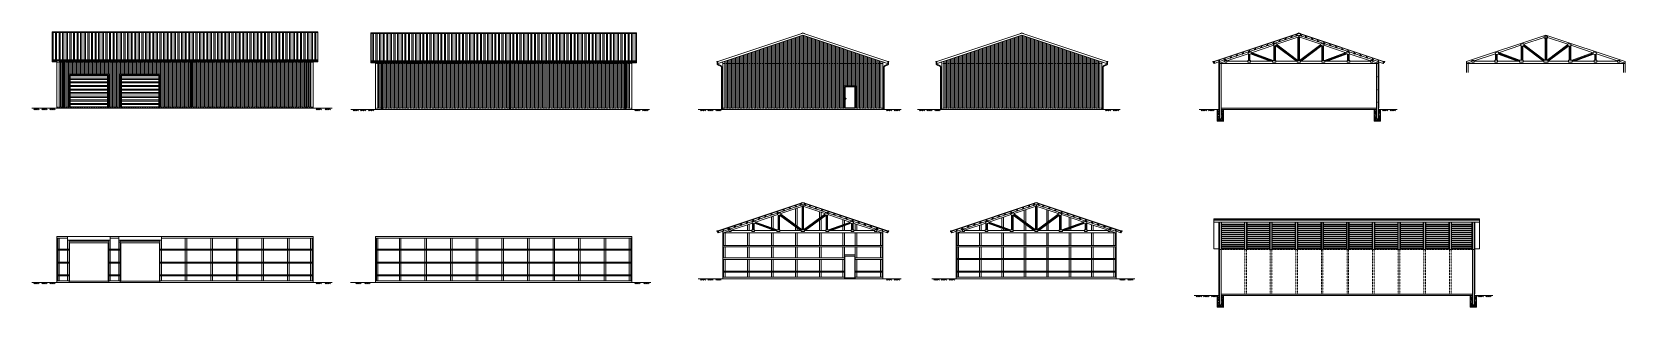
# Model space of a CAD drawing. Header units: inches. Extents: x -7700 to 6147, y -4891 to -2731.
# Drawn here: x -7700 to -1728, y -4891 to -3860 of the extents above; entities that cross this region are included whole.
import ezdxf

# ---------------------------------------------------------------- set-up
doc = ezdxf.new("R2010")
doc.units = ezdxf.units.IN
doc.header["$LTSCALE"] = 96
doc.header["$MEASUREMENT"] = 0
doc.linetypes.add('Dash', pattern=[0.225, 0.15, -0.075])
for name, color, linetype, lineweight in [('Common', 4, 'Continuous', 5), ('Dimensions', 7, 'Continuous', 5), ('Section', 6, 'Continuous', 18), ('Wall_line', 6, 'Continuous', 18)]:
    doc.layers.add(name, color=color, linetype=linetype, lineweight=lineweight)
doc.layers.add('Hatch', color=7, linetype='Continuous', lineweight=0, true_color=0x919191)
pattern_1 = [(95, (-5127.6244, 6164.4583), (5.51552, 4.6280708), [0.75, -8.25]), (40, (-5127.6244, 6164.458), (-6.2999217, 4.3376815), [0.6, -6.6]), (145.451444, (-5127.165, 6164.844), (-0.7844016, 8.9657522), [0.637402, -7.011421]), (91.1842, (-5129.039, 6165.873), (8.716934, 6.376138), [1.125, -12.375]), (141.63564, (-5128.312, 6166.404), (-0.279001, 13.497117), [0.956103, -10.517138]), (36.18416, (-5129.039, 6165.873), (-0.279001, 13.497117), [0.9, -9.9]), (66, (-5127.978, 6166.226), (7.0677157, 1.3738248), [0.75, -8.25]), (11, (-5127.978, 6166.226), (-3.407086, 6.8480844), [0.6, -6.6]), (116.451445, (-5127.389, 6166.3406), (3.6606297, 8.221909), [0.637402, -7.011421]), (82.5, (-5127.6244, 6164.4583), (-2.26793185, 2.4398982), [0, -6.52, 0, -6.7, 0, -6.625]), (52.5, (-5127.6244, 6164.4583), (-0.9287294, 4.6490945), [0, -3.82, 0, -6.37, 0, -2.525]), (12.5, (-5129.2013, 6162.8815), (3.9341817, 3.6152076), [0, -2.5, 0, -7.8, 0, -10.35]), (2.5, (-5129.9084, 6162.1744), (3.4158998, 4.831598), [0, -3.25, 0, -5.18, 0, -7.35])]
pattern_2 = [(90, (-5127.6244, 6860.8195), (-5, 0), [])]
pattern_3 = [(95, (-5127.6244, 6860.8195), (5.51552, 4.6280708), [0.75, -8.25]), (40, (-5127.6244, 6860.8195), (-6.2999217, 4.3376815), [0.6, -6.6]), (145.451444, (-5127.165, 6861.205), (-0.7844016, 8.9657522), [0.637402, -7.011421]), (91.1842, (-5129.039, 6862.234), (8.716934, 6.376138), [1.125, -12.375]), (141.63564, (-5128.312, 6862.765), (-0.279001, 13.497117), [0.956103, -10.517138]), (36.18416, (-5129.039, 6862.234), (-0.279001, 13.497117), [0.9, -9.9]), (66, (-5127.978, 6862.587), (7.0677157, 1.3738248), [0.75, -8.25]), (11, (-5127.978, 6862.587), (-3.407086, 6.8480844), [0.6, -6.6]), (116.451445, (-5127.389, 6862.702), (3.6606297, 8.221909), [0.637402, -7.011421]), (82.5, (-5127.6244, 6860.8195), (-2.26793185, 2.4398982), [0, -6.52, 0, -6.7, 0, -6.625]), (52.5, (-5127.6244, 6860.8195), (-0.9287294, 4.6490945), [0, -3.82, 0, -6.37, 0, -2.525]), (12.5, (-5129.2013, 6859.2426), (3.9341817, 3.6152076), [0, -2.5, 0, -7.8, 0, -10.35]), (2.5, (-5129.9084, 6858.5355), (3.4158998, 4.831598), [0, -3.25, 0, -5.18, 0, -7.35])]
pattern_4 = [(82.5, (-5127.6244, 6860.8195), (-3.517533, 3.2948178), [0, -3.8, 0, -4.25, 0, -4.0625]), (52.5, (-5127.6244, 6860.8195), (-1.8603438, 8.1174493), [0, -2.05, 0, -3.425, 0, -1.3125]), (12.5, (-5129.799, 6858.645), (5.4950732, 5.515081), [0, -1.25, 0, -4.5, 0, -5.875]), (2.5, (-5129.799, 6858.645), (3.7626054, 6.865657), [0, -0.625, 0, -2.95, 0, -3.375])]

msp = doc.modelspace()

# ---------------------------------------------------------------- hatches: boundary and pattern name
at = {"layer": 'Hatch'}
h = msp.add_hatch(dxfattribs=at)
h.set_pattern_fill('ANSI32', color=256, scale=36, angle=45)
h.set_pattern_definition([(90, (-5127.624, 6866.292), (-13.5, 0), []), (90, (-5123.124, 6870.792), (-13.5, 0), [])])
h.paths.add_polyline_path([(-7624.2, -3862.8), (-7624.2, -3964.9), (-6628.2, -3964.9), (-6628.2, -3862.8)])
h = msp.add_hatch(dxfattribs=at)
h.set_pattern_fill('ANSI32', color=256, scale=36, angle=45)
h.set_pattern_definition([(90, (-5060.367, 6810.339), (-13.5, 0), []), (90, (-5055.867, 6814.839), (-13.5, 0), [])])
h.paths.add_polyline_path([(-6429.7, -3866.8), (-6429.7, -3968.9), (-5433.7, -3968.9), (-5433.7, -3866.8)])
h = msp.add_hatch(dxfattribs=at)
h.set_pattern_fill('ANSI31', color=256, scale=40, angle=45)
h.set_pattern_definition(pattern_2)
h.paths.add_polyline_path([(-5102.2, -3970), (-5102.2, -4146.3), (-4657.2, -4146.3), (-4657.2, -4062.6), (-4613.7, -4062.6), (-4613.7, -4146.3), (-4518.2, -4146.3), (-4518.2, -3970), (-4810.2, -3872.7)])
h = msp.add_hatch(dxfattribs=at)
h.set_pattern_fill('ANSI31', color=256, scale=40, angle=45)
h.set_pattern_definition([(90, (-4306.7556, 6860.8195), (-5, 0), [])])
h.paths.add_polyline_path([(-4281.3, -3970), (-4281.3, -4146.3), (-3836.3, -4146.3), (-3792.8, -4146.3), (-3697.3, -4146.3), (-3697.3, -3970), (-3989.3, -3872.7)])
h = msp.add_hatch(dxfattribs=at)
h.set_pattern_fill('ANSI31', color=256, scale=40, angle=45)
h.set_pattern_definition(pattern_2)
h.paths.add_polyline_path([(-7584.3, -4142.3), (-7584.3, -3972.3), (-7598.2, -3972.3), (-7598.2, -4142.3)])
h.paths.add_polyline_path([(-7104.3, -4142.3), (-7104.3, -3972.3), (-7580.3, -3972.3), (-7580.3, -4142.3), (-7562, -4142.3), (-7562, -4018.6), (-7410.5, -4018.6), (-7410.5, -4142.3), (-7370, -4142.3), (-7370, -4018.6), (-7218.5, -4018.6), (-7218.5, -4142.3)])
h.paths.add_polyline_path([(-7100.3, -3972.3), (-7100.3, -4142.3), (-6654.2, -4142.3), (-6654.2, -3972.3)])
h = msp.add_hatch(dxfattribs=at)
h.set_pattern_fill('ANSI31', color=256, scale=40, angle=45)
h.set_pattern_definition([(90, (-5060.3665, 6808.339), (-5, 0), [])])
h.paths.add_polyline_path([(-5459.7, -4146.3), (-5459.7, -3976.3), (-6403.7, -3976.3), (-6403.7, -4146.3)])
h = msp.add_hatch(dxfattribs=at)
h.set_pattern_fill('ANSI32', color=256, scale=36, angle=315)
h.set_pattern_definition([(0, (-5123.124, 6860.82), (3e-15, 13.5), []), (0, (-5118.624, 6856.32), (3e-15, 13.5), [])])
h.paths.add_polyline_path([(-7556.3, -4024.3), (-7556.3, -4140.3), (-7416, -4140.3), (-7416, -4024.3)])
h = msp.add_hatch(dxfattribs=at)
h.set_pattern_fill('ANSI32', color=256, scale=36, angle=315)
h.set_pattern_definition([(0, (-4931.124, 6860.82), (3e-15, 13.5), []), (0, (-4926.624, 6856.32), (3e-15, 13.5), [])])
h.paths.add_polyline_path([(-7364.3, -4024.3), (-7364.3, -4140.3), (-7224, -4140.3), (-7224, -4024.3)])
h = msp.add_hatch(dxfattribs=at)
h.set_pattern_fill('AR-SAND', color=256, scale=2.5, angle=45)
h.set_pattern_definition(pattern_4)
h.paths.add_polyline_path([(-3233.3, -4150.3), (-3242.3, -4150.3), (-3242.3, -4186.3), (-3233.3, -4186.3)])
h.paths.add_polyline_path([(-3248.3, -4150.3), (-3257.3, -4150.3), (-3257.3, -4186.3), (-3248.3, -4186.3)])
h = msp.add_hatch(dxfattribs=at)
h.set_pattern_fill('AR-CONC', color=256, angle=45)
h.set_pattern_definition(pattern_3)
h.paths.add_polyline_path([(-2660.3, -4146.3), (-3242.3, -4146.3), (-3242.3, -4150.3), (-3233.3, -4150.3), (-2660.3, -4150.3)])
h = msp.add_hatch(dxfattribs=at)
h.set_pattern_fill('AR-SAND', color=256, scale=2.5, angle=45)
h.set_pattern_definition(pattern_4)
h.paths.add_polyline_path([(-2669.3, -4150.3), (-2660.3, -4150.3), (-2660.3, -4186.3), (-2669.3, -4186.3)])
h.paths.add_polyline_path([(-2654.3, -4150.3), (-2645.3, -4150.3), (-2645.3, -4186.3), (-2654.3, -4186.3)])
h = msp.add_hatch(dxfattribs=at)
h.set_pattern_fill('AR-CONC', color=256, angle=45)
h.set_pattern_definition(pattern_3)
h.paths.add_polyline_path([(-3233.3, -4186.3), (-3257.3, -4186.3), (-3257.3, -4194.3), (-3233.3, -4194.3)])
h = msp.add_hatch(dxfattribs=at)
h.set_pattern_fill('AR-CONC', color=256, angle=45)
h.set_pattern_definition(pattern_3)
h.paths.add_polyline_path([(-2669.3, -4186.3), (-2645.3, -4186.3), (-2645.3, -4194.3), (-2669.3, -4194.3)])
h = msp.add_hatch(dxfattribs=at)
h.set_pattern_fill('AR-SAND', color=256, scale=2.5, angle=45)
h.set_pattern_definition([(82.5, (-5127.6244, 6164.4583), (-3.517533, 3.2948178), [0, -3.8, 0, -4.25, 0, -4.0625]), (52.5, (-5127.6244, 6164.4583), (-1.8603438, 8.1174493), [0, -2.05, 0, -3.425, 0, -1.3125]), (12.5, (-5129.799, 6162.284), (5.4950732, 5.515081), [0, -1.25, 0, -4.5, 0, -5.875]), (2.5, (-5129.799, 6162.284), (3.7626054, 6.865657), [0, -0.625, 0, -2.95, 0, -3.375])])
h.paths.add_polyline_path([(-3233.3, -4846.7), (-3242.3, -4846.7), (-3242.3, -4882.7), (-3233.3, -4882.7)])
h.paths.add_polyline_path([(-3248.3, -4846.7), (-3257.3, -4846.7), (-3257.3, -4882.7), (-3248.3, -4882.7)])
h = msp.add_hatch(dxfattribs=at)
h.set_pattern_fill('AR-CONC', color=256, angle=45)
h.set_pattern_definition(pattern_1)
h.paths.add_polyline_path([(-3233.3, -4882.7), (-3257.3, -4882.7), (-3257.3, -4890.7), (-3233.3, -4890.7)])
h = msp.add_hatch(dxfattribs=at)
h.set_pattern_fill('AR-CONC', color=256, angle=45)
h.set_pattern_definition(pattern_1)
h.paths.add_polyline_path([(-2300.3, -4842.7), (-3242.3, -4842.7), (-3242.3, -4846.7), (-3233.3, -4846.7), (-2300.3, -4846.7)])
h = msp.add_hatch(dxfattribs=at)
h.set_pattern_fill('AR-SAND', color=256, scale=2.5, angle=45)
h.set_pattern_definition([(82.5, (-4767.6244, 6164.4583), (-3.517533, 3.2948178), [0, -3.8, 0, -4.25, 0, -4.0625]), (52.5, (-4767.6244, 6164.4583), (-1.8603438, 8.1174493), [0, -2.05, 0, -3.425, 0, -1.3125]), (12.5, (-4769.799, 6162.284), (5.4950732, 5.515081), [0, -1.25, 0, -4.5, 0, -5.875]), (2.5, (-4769.799, 6162.284), (3.7626054, 6.865657), [0, -0.625, 0, -2.95, 0, -3.375])])
h.paths.add_polyline_path([(-2309.3, -4846.7), (-2300.3, -4846.7), (-2300.3, -4882.7), (-2309.3, -4882.7)])
h.paths.add_polyline_path([(-2294.3, -4846.7), (-2285.3, -4846.7), (-2285.3, -4882.7), (-2294.3, -4882.7)])
h = msp.add_hatch(dxfattribs=at)
h.set_pattern_fill('AR-CONC', color=256, angle=45)
h.set_pattern_definition([(95, (-4767.6244, 6164.4583), (5.51552, 4.6280708), [0.75, -8.25]), (40, (-4767.6244, 6164.458), (-6.2999217, 4.3376815), [0.6, -6.6]), (145.451444, (-4767.165, 6164.844), (-0.7844016, 8.9657522), [0.637402, -7.011421]), (91.1842, (-4769.039, 6165.873), (8.716934, 6.376138), [1.125, -12.375]), (141.63564, (-4768.312, 6166.404), (-0.279001, 13.497117), [0.956103, -10.517138]), (36.18416, (-4769.039, 6165.873), (-0.279001, 13.497117), [0.9, -9.9]), (66, (-4767.978, 6166.226), (7.0677157, 1.3738248), [0.75, -8.25]), (11, (-4767.978, 6166.226), (-3.407086, 6.8480844), [0.6, -6.6]), (116.451445, (-4767.389, 6166.3406), (3.6606297, 8.221909), [0.637402, -7.011421]), (82.5, (-4767.6244, 6164.4583), (-2.26793185, 2.4398982), [0, -6.52, 0, -6.7, 0, -6.625]), (52.5, (-4767.6244, 6164.4583), (-0.9287294, 4.6490945), [0, -3.82, 0, -6.37, 0, -2.525]), (12.5, (-4769.2013, 6162.8815), (3.9341817, 3.6152076), [0, -2.5, 0, -7.8, 0, -10.35]), (2.5, (-4769.9084, 6162.1744), (3.4158998, 4.831598), [0, -3.25, 0, -5.18, 0, -7.35])])
h.paths.add_polyline_path([(-2309.3, -4882.7), (-2285.3, -4882.7), (-2285.3, -4890.7), (-2309.3, -4890.7)])

# ---------------------------------------------------------------- linework, layer by layer
at = {"layer": 'Common'}
for p, q in [((-7624.2, -3862.3), (-6628.2, -3862.3)), ((-6628.2, -3862.8), (-7624.2, -3862.8)), ((-6429.7, -3866.3), (-5433.7, -3866.3)), ((-5433.8, -3866.8), (-6429.7, -3866.8)), ((-4810.2, -3865), (-5128.2, -3971)), ((-5127, -3978.3), (-4810.2, -3872.7)), ((-4810.2, -3864.4), (-4816, -3866.3)), ((-4816, -3866.3), (-4815.8, -3866.8)), ((-4804.3, -3866.3), (-4810.2, -3864.4)), ((-4810.2, -3865), (-4492.2, -3971)), ((-4810.2, -3872.7), (-4493.3, -3978.3)), ((-4804.5, -3866.8), (-4804.3, -3866.3)), ((-3989.3, -3865), (-4307.3, -3971)), ((-4306.1, -3978.3), (-3989.3, -3872.7)), ((-3989.3, -3865), (-3671.3, -3971)), ((-3989.3, -3872.7), (-3672.5, -3978.3)), ((-3269.3, -3970.9), (-2951.3, -3864.9)), ((-2951.3, -3865), (-3269.3, -3971)), ((-3267.2, -3971.6), (-2951.3, -3866.3)), ((-2981.4, -3880.6), (-2976.9, -3881.2)), ((-2980.7, -3882.5), (-2977.6, -3879.3)), ((-2978.8, -3875.5), (-2975, -3880.6)), ((-2976.9, -3874.9), (-2976.9, -3881.2)), ((-2962.4, -3874.3), (-2958, -3874.9)), ((-2961.8, -3876.2), (-2958.6, -3873)), ((-2959.9, -3869.2), (-2956.1, -3874.3)), ((-2958, -3868.6), (-2958, -3874.9)), ((-2951.3, -3864.4), (-2957.1, -3866.3)), ((-2957.1, -3866.3), (-2957, -3866.8)), ((-2945.4, -3866.3), (-2951.3, -3864.4)), ((-2633.2, -3970.9), (-2951.3, -3864.9)), ((-2951.3, -3865), (-2633.3, -3971)), ((-2635.4, -3971.6), (-2951.3, -3866.3)), ((-2942.7, -3869.2), (-2946.5, -3874.3)), ((-2945.6, -3866.8), (-2945.4, -3866.3)), ((-2944.6, -3868.6), (-2944.6, -3874.9)), ((-2940.2, -3874.3), (-2944.6, -3874.9)), ((-2940.8, -3876.2), (-2944, -3873)), ((-2923.7, -3875.5), (-2927.5, -3880.6)), ((-2925.6, -3874.9), (-2925.6, -3881.2)), ((-2921.2, -3880.6), (-2925.6, -3881.2)), ((-2921.8, -3882.5), (-2925, -3879.3)), ((-3163.5, -3941.3), (-3159.1, -3941.9)), ((-3162.9, -3943.2), (-3159.7, -3940)), ((-3161, -3936.2), (-3157.2, -3941.3)), ((-3159.1, -3935.6), (-3159.1, -3941.9)), ((-3140.7, -3933.7), (-3136.3, -3934.3)), ((-3140.1, -3935.6), (-3136.9, -3932.4)), ((-3138.2, -3928.6), (-3134.4, -3933.7)), ((-3136.3, -3928), (-3136.3, -3934.3)), ((-3118, -3926.1), (-3113.5, -3926.8)), ((-3117.3, -3928), (-3114.2, -3924.9)), ((-3115.4, -3921.1), (-3111.7, -3926.1)), ((-3113.5, -3920.4), (-3113.5, -3926.8)), ((-3095.2, -3918.5), (-3090.8, -3919.2)), ((-3094.6, -3920.4), (-3091.4, -3917.3)), ((-3092.7, -3913.5), (-3088.9, -3918.5)), ((-3090.8, -3912.8), (-3090.8, -3919.2)), ((-3072.4, -3910.9), (-3068, -3911.6)), ((-3071.8, -3912.8), (-3068.6, -3909.7)), ((-3069.9, -3905.9), (-3066.1, -3910.9)), ((-3068, -3905.2), (-3068, -3911.6)), ((-3049.7, -3903.4), (-3045.2, -3904)), ((-3049, -3905.2), (-3045.9, -3902.1)), ((-3047.1, -3898.3), (-3043.3, -3903.4)), ((-3045.2, -3897.7), (-3045.2, -3904)), ((-3026.9, -3895.8), (-3022.5, -3896.4)), ((-3026.3, -3897.7), (-3023.1, -3894.5)), ((-3024.4, -3890.7), (-3020.6, -3895.8)), ((-3022.5, -3890.1), (-3022.5, -3896.4)), ((-3004.1, -3888.2), (-2999.7, -3888.8)), ((-3003.5, -3890.1), (-3000.3, -3886.9)), ((-3001.6, -3883.1), (-2997.8, -3888.2)), ((-2999.7, -3882.5), (-2999.7, -3888.8)), ((-2901, -3883.1), (-2904.8, -3888.2)), ((-2902.9, -3882.5), (-2902.9, -3888.8)), ((-2898.4, -3888.2), (-2902.9, -3888.8)), ((-2899.1, -3890.1), (-2902.2, -3886.9)), ((-2878.2, -3890.7), (-2882, -3895.8)), ((-2880.1, -3890.1), (-2880.1, -3896.4)), ((-2875.7, -3895.8), (-2880.1, -3896.4)), ((-2876.3, -3897.7), (-2879.5, -3894.5)), ((-2855.4, -3898.3), (-2859.2, -3903.4)), ((-2857.3, -3897.7), (-2857.3, -3904)), ((-2852.9, -3903.4), (-2857.3, -3904)), ((-2853.5, -3905.2), (-2856.7, -3902.1)), ((-2832.7, -3905.9), (-2836.5, -3910.9)), ((-2834.6, -3905.2), (-2834.6, -3911.6)), ((-2830.1, -3910.9), (-2834.6, -3911.6)), ((-2830.8, -3912.8), (-2833.9, -3909.7)), ((-2809.9, -3913.5), (-2813.7, -3918.5)), ((-2811.8, -3912.8), (-2811.8, -3919.2)), ((-2807.4, -3918.5), (-2811.8, -3919.2)), ((-2808, -3920.4), (-2811.2, -3917.3)), ((-2787.1, -3921.1), (-2790.9, -3926.1)), ((-2789, -3920.4), (-2789, -3926.8)), ((-2784.6, -3926.1), (-2789, -3926.8)), ((-2785.2, -3928), (-2788.4, -3924.9)), ((-2764.4, -3928.6), (-2768.2, -3933.7)), ((-2766.3, -3928), (-2766.3, -3934.3)), ((-2761.8, -3933.7), (-2766.3, -3934.3)), ((-2762.5, -3935.6), (-2765.6, -3932.4)), ((-2741.6, -3936.2), (-2745.4, -3941.3)), ((-2743.5, -3935.6), (-2743.5, -3941.9)), ((-2739.1, -3941.3), (-2743.5, -3941.9)), ((-2739.7, -3943.2), (-2742.9, -3940)), ((-7624.2, -3964.9), (-6628.2, -3964.9)), ((-6628.2, -3965.1), (-7624.2, -3965.1)), ((-6628.2, -3965.6), (-7624.2, -3965.6)), ((-7624.2, -3968.6), (-6628.2, -3968.6)), ((-7598.2, -4142.3), (-7598.2, -3972.3)), ((-7584.3, -3972.3), (-7598.2, -3972.3)), ((-7104.3, -3972.3), (-7580.3, -3972.3)), ((-6672.1, -3972.3), (-7100.3, -3972.3)), ((-6646.2, -3972.3), (-6668.1, -3972.3)), ((-6654.2, -3972.3), (-6654.2, -4142.3)), ((-5433.7, -3968.9), (-6429.7, -3968.9)), ((-5433.7, -3969), (-6429.7, -3969)), ((-5433.7, -3969.5), (-6429.7, -3969.5)), ((-5433.7, -3972.5), (-6429.7, -3972.5)), ((-6411.7, -3976.3), (-5451.7, -3976.3)), ((-6403.7, -4146.3), (-6403.7, -3976.3)), ((-5459.7, -3976.3), (-5459.7, -4146.3)), ((-5132.2, -3971.5), (-5131.2, -3974.5)), ((-5128.2, -3971.5), (-5132.2, -3971.5)), ((-5131.2, -3974.5), (-5128.2, -3974.5)), ((-5128.2, -3971.5), (-5128.2, -3974.5)), ((-5102.2, -3970), (-5102.2, -4146.3)), ((-4518.2, -4146.3), (-4518.2, -3970)), ((-4488.2, -3971.5), (-4492.2, -3971.5)), ((-4492.2, -3974.5), (-4492.2, -3971.5)), ((-4492.2, -3974.5), (-4489.2, -3974.5)), ((-4489.2, -3974.5), (-4488.2, -3971.5)), ((-4311.3, -3971.5), (-4310.3, -3974.5)), ((-4307.3, -3971.5), (-4311.3, -3971.5)), ((-4310.3, -3974.5), (-4307.3, -3974.5)), ((-4307.3, -3971.5), (-4307.3, -3974.5)), ((-4281.3, -3970), (-4281.3, -4146.3)), ((-3697.3, -4146.3), (-3697.3, -3970)), ((-3667.3, -3971.5), (-3671.3, -3971.5)), ((-3671.3, -3974.5), (-3671.3, -3971.5)), ((-3671.3, -3974.5), (-3668.3, -3974.5)), ((-3668.3, -3974.5), (-3667.3, -3971.5)), ((-3273.3, -3971.5), (-3272.3, -3974.5)), ((-3269.3, -3971.5), (-3273.3, -3971.5)), ((-3272.3, -3974.5), (-3269.3, -3974.5)), ((-3269.3, -3970.9), (-3269.3, -3971)), ((-3269.3, -3978.3), (-3269.3, -3971)), ((-3269.3, -3971.5), (-3269.3, -3974.5)), ((-3269.3, -3978.3), (-3268.1, -3978.3)), ((-3269.2, -3977.6), (-3267.2, -3971.6)), ((-3269.2, -3971.6), (-3267.2, -3977.6)), ((-3268.1, -3978.3), (-3250.3, -3972.3)), ((-3251.3, -4144.3), (-3251.3, -3972.7)), ((-3250.3, -3972.3), (-3248.3, -3966.3)), ((-3250.3, -3966.3), (-3248.3, -3972.3)), ((-3250.3, -4144.3), (-3250.3, -3972)), ((-3248.3, -3978.3), (-3250.3, -3984.3)), ((-3250.3, -3978.3), (-3248.3, -3984.3)), ((-3231.8, -3964.1), (-3227.4, -3964.7)), ((-3231.2, -3966), (-3228, -3962.8)), ((-3229.3, -3959), (-3225.5, -3964.1)), ((-3227.4, -3958.4), (-3227.4, -3964.7)), ((-3209, -3956.5), (-3204.6, -3957.1)), ((-3208.4, -3958.4), (-3205.3, -3955.2)), ((-3206.5, -3951.4), (-3202.7, -3956.5)), ((-3204.6, -3950.8), (-3204.6, -3957.1)), ((-3186.3, -3948.9), (-3181.9, -3949.5)), ((-3185.6, -3950.8), (-3182.5, -3947.6)), ((-3183.8, -3943.8), (-3180, -3948.9)), ((-3181.9, -3943.2), (-3181.9, -3949.5)), ((-2718.8, -3943.8), (-2722.6, -3948.9)), ((-2720.7, -3943.2), (-2720.7, -3949.5)), ((-2716.3, -3948.9), (-2720.7, -3949.5)), ((-2716.9, -3950.8), (-2720.1, -3947.6)), ((-2696.1, -3951.4), (-2699.8, -3956.5)), ((-2698, -3950.8), (-2698, -3957.1)), ((-2693.5, -3956.5), (-2698, -3957.1)), ((-2694.2, -3958.4), (-2697.3, -3955.2)), ((-2673.3, -3959), (-2677.1, -3964.1)), ((-2675.2, -3958.4), (-2675.2, -3964.7)), ((-2670.8, -3964.1), (-2675.2, -3964.7)), ((-2671.4, -3966), (-2674.6, -3962.8)), ((-2652.3, -3972.3), (-2654.3, -3966.3)), ((-2652.3, -3966.3), (-2654.3, -3972.3)), ((-2654.3, -3978.3), (-2652.3, -3984.3)), ((-2652.3, -3978.3), (-2654.3, -3984.3)), ((-2652.3, -4144.3), (-2652.3, -3972)), ((-2634.5, -3978.3), (-2652.3, -3972.3)), ((-2651.3, -4144.3), (-2651.3, -3972.7)), ((-2633.4, -3977.6), (-2635.4, -3971.6)), ((-2633.4, -3971.6), (-2635.4, -3977.6)), ((-2633.3, -3978.3), (-2634.5, -3978.3)), ((-2633.2, -3970.9), (-2633.3, -3971)), ((-2633.3, -3978.3), (-2633.3, -3971)), ((-2633.3, -3971.5), (-2629.3, -3971.5)), ((-2633.3, -3971.5), (-2633.3, -3974.5)), ((-2630.3, -3974.5), (-2633.3, -3974.5)), ((-2629.3, -3971.5), (-2630.3, -3974.5)), ((-7410.5, -4018.6), (-7562, -4018.6)), ((-7562, -4018.6), (-7562, -4142.3)), ((-7558.2, -4142.3), (-7558.2, -4022.3)), ((-7414.2, -4022.3), (-7558.2, -4022.3)), ((-7556.3, -4024.3), (-7556.3, -4141.3)), ((-7556.3, -4024.3), (-7416, -4024.3)), ((-7416, -4024.3), (-7416, -4141.3)), ((-7414.2, -4142.3), (-7414.2, -4022.3)), ((-7410.5, -4142.3), (-7410.5, -4018.6)), ((-7370, -4018.6), (-7370, -4142.3)), ((-7218.5, -4018.6), (-7370, -4018.6)), ((-7366.2, -4142.3), (-7366.2, -4022.3)), ((-7222.2, -4022.3), (-7366.2, -4022.3)), ((-7364.3, -4024.3), (-7364.3, -4141.3)), ((-7364.3, -4024.3), (-7224, -4024.3)), ((-7224, -4024.3), (-7224, -4141.3)), ((-7222.2, -4142.3), (-7222.2, -4022.3)), ((-7218.5, -4018.6), (-7218.5, -4142.3)), ((-3248.2, -4026.3), (-3250.2, -4030.3)), ((-3250.2, -4026.3), (-3248.2, -4030.3)), ((-2654.4, -4026.3), (-2652.4, -4030.3)), ((-2652.4, -4026.3), (-2654.4, -4030.3)), ((-4655.2, -4062.6), (-4655.2, -4146.3)), ((-4611.7, -4062.6), (-4655.2, -4062.6)), ((-4651.7, -4146.3), (-4651.7, -4066.1)), ((-4651.7, -4066.1), (-4615.2, -4066.1)), ((-4615.4, -4066.3), (-4651.4, -4066.3)), ((-4651.4, -4146.3), (-4651.4, -4066.3)), ((-4651.3, -4066.4), (-4615.5, -4066.4)), ((-4651.3, -4145.2), (-4651.3, -4066.4)), ((-4650.4, -4109.3), (-4650.7, -4109.9)), ((-4650.7, -4109.9), (-4650.7, -4110.7)), ((-4650.4, -4111.3), (-4650.7, -4110.7)), ((-4649.8, -4109), (-4650.4, -4109.3)), ((-4650.2, -4109.5), (-4650.4, -4110)), ((-4650.4, -4110), (-4650.4, -4110.6)), ((-4650.2, -4111.1), (-4650.4, -4110.6)), ((-4649.8, -4111.6), (-4650.4, -4111.3)), ((-4650.2, -4109.5), (-4649.7, -4109.3)), ((-4649.7, -4111.3), (-4650.2, -4111.1)), ((-4649.1, -4109), (-4649.8, -4109)), ((-4649.1, -4111.6), (-4649.8, -4111.6)), ((-4649.7, -4109.3), (-4649.1, -4109.3)), ((-4649.7, -4111.3), (-4649.1, -4111.3)), ((-4649.1, -4109), (-4648.4, -4109.3)), ((-4648.7, -4109.5), (-4649.1, -4109.3)), ((-4649.1, -4111.3), (-4648.7, -4111.1)), ((-4649.1, -4111.6), (-4648.4, -4111.3)), ((-4648.7, -4109.5), (-4648.4, -4110)), ((-4648.4, -4110.6), (-4648.7, -4111.1)), ((-4648.1, -4109.9), (-4648.4, -4109.3)), ((-4648.4, -4110.6), (-4648.4, -4110)), ((-4648.4, -4111.3), (-4648.1, -4110.7)), ((-4648.1, -4109.9), (-4648.1, -4110.7)), ((-4615.7, -4075.3), (-4615.7, -4071.3)), ((-4615.2, -4071.3), (-4615.7, -4071.3)), ((-4615.7, -4075.3), (-4615.2, -4075.3)), ((-4615.7, -4104.3), (-4615.2, -4104.3)), ((-4615.7, -4108.3), (-4615.7, -4104.3)), ((-4615.7, -4108.3), (-4615.2, -4108.3)), ((-4615.5, -4066.4), (-4615.5, -4071.3)), ((-4615.5, -4104.3), (-4615.5, -4075.3)), ((-4615.5, -4137.3), (-4615.5, -4108.3)), ((-4615.4, -4066.3), (-4615.4, -4071.3)), ((-4615.4, -4104.3), (-4615.4, -4075.3)), ((-4615.4, -4108.3), (-4615.4, -4137.3)), ((-4615.2, -4146.3), (-4615.2, -4066.1)), ((-4611.7, -4062.6), (-4611.7, -4146.3)), ((-3248.2, -4074.3), (-3250.2, -4078.3)), ((-3250.2, -4074.3), (-3248.2, -4078.3)), ((-2654.4, -4074.3), (-2652.4, -4078.3)), ((-2652.4, -4074.3), (-2654.4, -4078.3)), ((-7558.2, -4141.3), (-7414.2, -4141.3)), ((-7556.3, -4140.3), (-7416, -4140.3)), ((-7366.2, -4141.3), (-7222.2, -4141.3)), ((-7364.3, -4140.3), (-7224, -4140.3)), ((-6646.2, -4143.1), (-6646.2, -4142.3)), ((-4651.4, -4145.3), (-4615.4, -4145.3)), ((-4615.5, -4145.2), (-4651.3, -4145.2)), ((-4615.2, -4137.3), (-4615.7, -4137.3)), ((-4615.7, -4137.3), (-4615.7, -4141.3)), ((-4615.7, -4141.3), (-4615.2, -4141.3)), ((-4615.5, -4141.3), (-4615.5, -4145.2)), ((-4615.4, -4141.3), (-4615.4, -4146.3)), ((-3251.3, -4144.3), (-3250.2, -4144.3)), ((-3248.3, -4144.3), (-3250.3, -4150.3)), ((-3250.3, -4144.3), (-3248.3, -4150.3)), ((-3248.2, -4122.3), (-3250.2, -4126.3)), ((-3250.2, -4122.3), (-3248.2, -4126.3)), ((-2654.4, -4122.3), (-2652.4, -4126.3)), ((-2652.4, -4122.3), (-2654.4, -4126.3)), ((-2654.3, -4144.3), (-2652.3, -4150.3)), ((-2652.3, -4144.3), (-2654.3, -4150.3)), ((-2651.3, -4144.3), (-2652.4, -4144.3)), ((-5128.2, -4605.1), (-4810.2, -4499.1)), ((-4810.2, -4499.2), (-5128.2, -4605.2)), ((-5126.1, -4605.8), (-4810.2, -4500.5)), ((-4908.5, -4537.5), (-4904.1, -4538.2)), ((-4907.9, -4539.4), (-4904.7, -4536.3)), ((-4906, -4532.5), (-4902.2, -4537.5)), ((-4904.1, -4531.8), (-4904.1, -4538.2)), ((-4885.8, -4529.9), (-4881.3, -4530.6)), ((-4885.1, -4531.8), (-4882, -4528.7)), ((-4883.2, -4524.9), (-4879.4, -4529.9)), ((-4881.3, -4524.2), (-4881.3, -4530.6)), ((-4863, -4522.3), (-4858.6, -4523)), ((-4862.4, -4524.2), (-4859.2, -4521.1)), ((-4860.5, -4517.3), (-4856.7, -4522.3)), ((-4858.6, -4516.7), (-4858.6, -4523)), ((-4840.2, -4514.8), (-4835.8, -4515.4)), ((-4839.6, -4516.7), (-4836.4, -4513.5)), ((-4837.7, -4509.7), (-4833.9, -4514.8)), ((-4835.8, -4509.1), (-4835.8, -4515.4)), ((-4821.3, -4508.4), (-4816.8, -4509.1)), ((-4820.6, -4510.3), (-4817.5, -4507.2)), ((-4818.7, -4503.4), (-4814.9, -4508.4)), ((-4816.8, -4502.7), (-4816.8, -4509.1)), ((-4810.2, -4498.5), (-4816, -4500.5)), ((-4816, -4500.5), (-4815.8, -4501)), ((-4804.3, -4500.5), (-4810.2, -4498.5)), ((-4492.1, -4605.1), (-4810.2, -4499.1)), ((-4810.2, -4499.2), (-4492.2, -4605.2)), ((-4494.2, -4605.8), (-4810.2, -4500.5)), ((-4801.6, -4503.4), (-4805.4, -4508.4)), ((-4804.5, -4501), (-4804.3, -4500.5)), ((-4803.5, -4502.7), (-4803.5, -4509.1)), ((-4799.1, -4508.4), (-4803.5, -4509.1)), ((-4799.7, -4510.3), (-4802.8, -4507.2)), ((-4782.6, -4509.7), (-4786.4, -4514.8)), ((-4784.5, -4509.1), (-4784.5, -4515.4)), ((-4780.1, -4514.8), (-4784.5, -4515.4)), ((-4780.7, -4516.7), (-4783.9, -4513.5)), ((-4759.8, -4517.3), (-4763.6, -4522.3)), ((-4761.7, -4516.7), (-4761.7, -4523)), ((-4757.3, -4522.3), (-4761.7, -4523)), ((-4757.9, -4524.2), (-4761.1, -4521.1)), ((-4737.1, -4524.9), (-4740.9, -4529.9)), ((-4739, -4524.2), (-4739, -4530.6)), ((-4734.5, -4529.9), (-4739, -4530.6)), ((-4735.2, -4531.8), (-4738.3, -4528.7)), ((-4714.3, -4532.5), (-4718.1, -4537.5)), ((-4716.2, -4531.8), (-4716.2, -4538.2)), ((-4711.8, -4537.5), (-4716.2, -4538.2)), ((-4712.4, -4539.4), (-4715.6, -4536.3)), ((-4253.2, -4605.1), (-3935.2, -4499.1)), ((-3935.2, -4499.2), (-4253.2, -4605.2)), ((-4251.1, -4605.8), (-3935.2, -4500.5)), ((-4033.6, -4537.5), (-4029.2, -4538.2)), ((-4032.9, -4539.4), (-4029.8, -4536.3)), ((-4031.1, -4532.5), (-4027.3, -4537.5)), ((-4029.2, -4531.8), (-4029.2, -4538.2)), ((-4010.8, -4529.9), (-4006.4, -4530.6)), ((-4010.2, -4531.8), (-4007, -4528.7)), ((-4008.3, -4524.9), (-4004.5, -4529.9)), ((-4006.4, -4524.2), (-4006.4, -4530.6)), ((-3988, -4522.3), (-3983.6, -4523)), ((-3987.4, -4524.2), (-3984.3, -4521.1)), ((-3985.5, -4517.3), (-3981.7, -4522.3)), ((-3983.6, -4516.7), (-3983.6, -4523)), ((-3965.3, -4514.8), (-3960.8, -4515.4)), ((-3964.6, -4516.7), (-3961.5, -4513.5)), ((-3962.7, -4509.7), (-3959, -4514.8)), ((-3960.8, -4509.1), (-3960.8, -4515.4)), ((-3946.3, -4508.4), (-3941.9, -4509.1)), ((-3945.7, -4510.3), (-3942.5, -4507.2)), ((-3943.8, -4503.4), (-3940, -4508.4)), ((-3941.9, -4502.7), (-3941.9, -4509.1)), ((-3935.2, -4498.5), (-3941, -4500.5)), ((-3941, -4500.5), (-3940.9, -4501)), ((-3929.3, -4500.5), (-3935.2, -4498.5)), ((-3617.2, -4605.1), (-3935.2, -4499.1)), ((-3935.2, -4499.2), (-3617.2, -4605.2)), ((-3619.3, -4605.8), (-3935.2, -4500.5)), ((-3926.6, -4503.4), (-3930.4, -4508.4)), ((-3929.5, -4501), (-3929.3, -4500.5)), ((-3928.5, -4502.7), (-3928.5, -4509.1)), ((-3924.1, -4508.4), (-3928.5, -4509.1)), ((-3924.7, -4510.3), (-3927.9, -4507.2)), ((-3907.6, -4509.7), (-3911.4, -4514.8)), ((-3909.5, -4509.1), (-3909.5, -4515.4)), ((-3905.1, -4514.8), (-3909.5, -4515.4)), ((-3905.8, -4516.7), (-3908.9, -4513.5)), ((-3884.9, -4517.3), (-3888.7, -4522.3)), ((-3886.8, -4516.7), (-3886.8, -4523)), ((-3882.4, -4522.3), (-3886.8, -4523)), ((-3883, -4524.2), (-3886.1, -4521.1)), ((-3862.1, -4524.9), (-3865.9, -4529.9)), ((-3864, -4524.2), (-3864, -4530.6)), ((-3859.6, -4529.9), (-3864, -4530.6)), ((-3860.2, -4531.8), (-3863.4, -4528.7)), ((-3839.3, -4532.5), (-3843.1, -4537.5)), ((-3841.2, -4531.8), (-3841.2, -4538.2)), ((-3836.8, -4537.5), (-3841.2, -4538.2)), ((-3837.4, -4539.4), (-3840.6, -4536.3)), ((-5090.7, -4598.2), (-5086.3, -4598.9)), ((-5090.1, -4600.1), (-5086.9, -4597)), ((-5088.2, -4593.2), (-5084.4, -4598.2)), ((-5086.3, -4592.6), (-5086.3, -4598.9)), ((-5067.9, -4590.7), (-5063.5, -4591.3)), ((-5067.3, -4592.6), (-5064.1, -4589.4)), ((-5065.4, -4585.6), (-5061.6, -4590.7)), ((-5063.5, -4585), (-5063.5, -4591.3)), ((-5045.2, -4583.1), (-5040.7, -4583.7)), ((-5044.5, -4585), (-5041.4, -4581.8)), ((-5042.6, -4578), (-5038.8, -4583.1)), ((-5040.7, -4577.4), (-5040.7, -4583.7)), ((-5022.4, -4575.5), (-5018, -4576.1)), ((-5021.7, -4577.4), (-5018.6, -4574.2)), ((-5019.9, -4570.4), (-5016.1, -4575.5)), ((-5018, -4569.8), (-5018, -4576.1)), ((-4999.6, -4567.9), (-4995.2, -4568.5)), ((-4999, -4569.8), (-4995.8, -4566.6)), ((-4997.1, -4562.8), (-4993.3, -4567.9)), ((-4995.2, -4562.2), (-4995.2, -4568.5)), ((-4976.8, -4560.3), (-4972.4, -4560.9)), ((-4976.2, -4562.2), (-4973.1, -4559)), ((-4974.3, -4555.2), (-4970.5, -4560.3)), ((-4972.4, -4554.6), (-4972.4, -4560.9)), ((-4954.1, -4552.7), (-4949.6, -4553.3)), ((-4953.4, -4554.6), (-4950.3, -4551.4)), ((-4951.5, -4547.6), (-4947.8, -4552.7)), ((-4949.6, -4547), (-4949.6, -4553.3)), ((-4931.3, -4545.1), (-4926.9, -4545.8)), ((-4930.7, -4547), (-4927.5, -4543.9)), ((-4928.8, -4540.1), (-4925, -4545.1)), ((-4926.9, -4539.4), (-4926.9, -4545.8)), ((-4691.5, -4540.1), (-4695.3, -4545.1)), ((-4693.4, -4539.4), (-4693.4, -4545.8)), ((-4689, -4545.1), (-4693.4, -4545.8)), ((-4689.6, -4547), (-4692.8, -4543.9)), ((-4668.8, -4547.6), (-4672.6, -4552.7)), ((-4670.7, -4547), (-4670.7, -4553.3)), ((-4666.2, -4552.7), (-4670.7, -4553.3)), ((-4666.9, -4554.6), (-4670, -4551.4)), ((-4646, -4555.2), (-4649.8, -4560.3)), ((-4647.9, -4554.6), (-4647.9, -4560.9)), ((-4643.5, -4560.3), (-4647.9, -4560.9)), ((-4644.1, -4562.2), (-4647.3, -4559)), ((-4623.2, -4562.8), (-4627, -4567.9)), ((-4625.1, -4562.2), (-4625.1, -4568.5)), ((-4620.7, -4567.9), (-4625.1, -4568.5)), ((-4621.3, -4569.8), (-4624.5, -4566.6)), ((-4600.5, -4570.4), (-4604.3, -4575.5)), ((-4602.4, -4569.8), (-4602.4, -4576.1)), ((-4597.9, -4575.5), (-4602.4, -4576.1)), ((-4598.6, -4577.4), (-4601.7, -4574.2)), ((-4577.7, -4578), (-4581.5, -4583.1)), ((-4579.6, -4577.4), (-4579.6, -4583.7)), ((-4575.2, -4583.1), (-4579.6, -4583.7)), ((-4575.8, -4585), (-4579, -4581.8)), ((-4554.9, -4585.6), (-4558.7, -4590.7)), ((-4556.8, -4585), (-4556.8, -4591.3)), ((-4552.4, -4590.7), (-4556.8, -4591.3)), ((-4553, -4592.6), (-4556.2, -4589.4)), ((-4532.2, -4593.2), (-4535.9, -4598.2)), ((-4534.1, -4592.6), (-4534.1, -4598.9)), ((-4529.6, -4598.2), (-4534.1, -4598.9)), ((-4530.3, -4600.1), (-4533.4, -4597)), ((-4215.7, -4598.2), (-4211.3, -4598.9)), ((-4215.1, -4600.1), (-4211.9, -4597)), ((-4213.2, -4593.2), (-4209.4, -4598.2)), ((-4211.3, -4592.6), (-4211.3, -4598.9)), ((-4193, -4590.7), (-4188.5, -4591.3)), ((-4192.3, -4592.6), (-4189.2, -4589.4)), ((-4190.4, -4585.6), (-4186.6, -4590.7)), ((-4188.5, -4585), (-4188.5, -4591.3)), ((-4170.2, -4583.1), (-4165.8, -4583.7)), ((-4169.6, -4585), (-4166.4, -4581.8)), ((-4167.7, -4578), (-4163.9, -4583.1)), ((-4165.8, -4577.4), (-4165.8, -4583.7)), ((-4147.4, -4575.5), (-4143, -4576.1)), ((-4146.8, -4577.4), (-4143.6, -4574.2)), ((-4144.9, -4570.4), (-4141.1, -4575.5)), ((-4143, -4569.8), (-4143, -4576.1)), ((-4124.7, -4567.9), (-4120.2, -4568.5)), ((-4124, -4569.8), (-4120.9, -4566.6)), ((-4122.1, -4562.8), (-4118.3, -4567.9)), ((-4120.2, -4562.2), (-4120.2, -4568.5)), ((-4101.9, -4560.3), (-4097.5, -4560.9)), ((-4101.3, -4562.2), (-4098.1, -4559)), ((-4099.4, -4555.2), (-4095.6, -4560.3)), ((-4097.5, -4554.6), (-4097.5, -4560.9)), ((-4079.1, -4552.7), (-4074.7, -4553.3)), ((-4078.5, -4554.6), (-4075.3, -4551.4)), ((-4076.6, -4547.6), (-4072.8, -4552.7)), ((-4074.7, -4547), (-4074.7, -4553.3)), ((-4056.4, -4545.1), (-4051.9, -4545.8)), ((-4055.7, -4547), (-4052.6, -4543.9)), ((-4053.8, -4540.1), (-4050, -4545.1)), ((-4051.9, -4539.4), (-4051.9, -4545.8)), ((-3816.6, -4540.1), (-3820.4, -4545.1)), ((-3818.5, -4539.4), (-3818.5, -4545.8)), ((-3814, -4545.1), (-3818.5, -4545.8)), ((-3814.7, -4547), (-3817.8, -4543.9)), ((-3793.8, -4547.6), (-3797.6, -4552.7)), ((-3795.7, -4547), (-3795.7, -4553.3)), ((-3791.3, -4552.7), (-3795.7, -4553.3)), ((-3791.9, -4554.6), (-3795.1, -4551.4)), ((-3771, -4555.2), (-3774.8, -4560.3)), ((-3772.9, -4554.6), (-3772.9, -4560.9)), ((-3768.5, -4560.3), (-3772.9, -4560.9)), ((-3769.1, -4562.2), (-3772.3, -4559)), ((-3748.3, -4562.8), (-3752.1, -4567.9)), ((-3750.2, -4562.2), (-3750.2, -4568.5)), ((-3745.7, -4567.9), (-3750.2, -4568.5)), ((-3746.4, -4569.8), (-3749.5, -4566.6)), ((-3725.5, -4570.4), (-3729.3, -4575.5)), ((-3727.4, -4569.8), (-3727.4, -4576.1)), ((-3723, -4575.5), (-3727.4, -4576.1)), ((-3723.6, -4577.4), (-3726.8, -4574.2)), ((-3702.7, -4578), (-3706.5, -4583.1)), ((-3704.6, -4577.4), (-3704.6, -4583.7)), ((-3700.2, -4583.1), (-3704.6, -4583.7)), ((-3700.8, -4585), (-3704, -4581.8)), ((-3680, -4585.6), (-3683.8, -4590.7)), ((-3681.9, -4585), (-3681.9, -4591.3)), ((-3677.4, -4590.7), (-3681.9, -4591.3)), ((-3678.1, -4592.6), (-3681.2, -4589.4)), ((-3657.2, -4593.2), (-3661, -4598.2)), ((-3659.1, -4592.6), (-3659.1, -4598.9)), ((-3654.7, -4598.2), (-3659.1, -4598.9)), ((-3655.3, -4600.1), (-3658.5, -4597)), ((-3251.3, -4840.7), (-3251.3, -4573)), ((-3250.3, -4840.7), (-3250.3, -4573)), ((-3248.3, -4576.7), (-3250.3, -4582.7)), ((-3250.3, -4576.7), (-3248.3, -4582.7)), ((-3240.3, -4580.6), (-3155.3, -4580.6)), ((-3240.3, -4582.5), (-3155.3, -4582.5)), ((-3240.3, -4588.2), (-3155.3, -4588.2)), ((-3240.3, -4590.1), (-3155.3, -4590.1)), ((-3240.3, -4595.8), (-3155.3, -4595.8)), ((-3240.3, -4597.7), (-3155.3, -4597.7)), ((-3145.3, -4580.6), (-3060.5, -4580.6)), ((-3145.3, -4582.5), (-3060.5, -4582.5)), ((-3145.3, -4588.2), (-3060.5, -4588.2)), ((-3145.3, -4590.1), (-3060.5, -4590.1)), ((-3145.3, -4595.8), (-3060.5, -4595.8)), ((-3145.3, -4597.7), (-3060.5, -4597.7)), ((-3050.5, -4580.6), (-2964.5, -4580.6)), ((-3050.5, -4582.5), (-2964.5, -4582.5)), ((-3050.5, -4588.2), (-2964.5, -4588.2)), ((-3050.5, -4590.1), (-2964.5, -4590.1)), ((-3050.5, -4595.8), (-2964.5, -4595.8)), ((-3050.5, -4597.7), (-2964.5, -4597.7)), ((-2954.5, -4580.6), (-2868.5, -4580.6)), ((-2954.5, -4582.5), (-2868.5, -4582.5)), ((-2954.5, -4588.2), (-2868.5, -4588.2)), ((-2954.5, -4590.1), (-2868.5, -4590.1)), ((-2954.5, -4595.8), (-2868.5, -4595.8)), ((-2954.5, -4597.7), (-2868.5, -4597.7)), ((-2858.5, -4580.6), (-2772.5, -4580.6)), ((-2858.5, -4582.5), (-2772.5, -4582.5)), ((-2858.5, -4588.2), (-2772.5, -4588.2)), ((-2858.5, -4590.1), (-2772.5, -4590.1)), ((-2858.5, -4595.8), (-2772.5, -4595.8)), ((-2858.5, -4597.7), (-2772.5, -4597.7)), ((-2762.5, -4580.6), (-2676.5, -4580.6)), ((-2762.5, -4582.5), (-2676.5, -4582.5)), ((-2762.5, -4588.2), (-2676.5, -4588.2)), ((-2762.5, -4590.1), (-2676.5, -4590.1)), ((-2762.5, -4595.8), (-2676.5, -4595.8)), ((-2762.5, -4597.7), (-2676.5, -4597.7)), ((-2666.5, -4580.6), (-2580.5, -4580.6)), ((-2666.5, -4582.5), (-2580.5, -4582.5)), ((-2666.5, -4588.2), (-2580.5, -4588.2)), ((-2666.5, -4590.1), (-2580.5, -4590.1)), ((-2666.5, -4595.8), (-2580.5, -4595.8)), ((-2666.5, -4597.7), (-2580.5, -4597.7)), ((-2570.5, -4580.6), (-2484.5, -4580.6)), ((-2570.5, -4582.5), (-2484.5, -4582.5)), ((-2570.5, -4588.2), (-2484.5, -4588.2)), ((-2570.5, -4590.1), (-2484.5, -4590.1)), ((-2570.5, -4595.8), (-2484.5, -4595.8)), ((-2570.5, -4597.7), (-2484.5, -4597.7)), ((-2474.5, -4580.6), (-2388.5, -4580.6)), ((-2474.5, -4582.5), (-2388.5, -4582.5)), ((-2474.5, -4588.2), (-2388.5, -4588.2)), ((-2474.5, -4590.1), (-2388.5, -4590.1)), ((-2474.5, -4595.8), (-2388.5, -4595.8)), ((-2474.5, -4597.7), (-2388.5, -4597.7)), ((-2378.5, -4580.6), (-2302.3, -4580.6)), ((-2378.5, -4582.5), (-2302.3, -4582.5)), ((-2378.5, -4588.2), (-2302.3, -4588.2)), ((-2378.5, -4590.1), (-2302.3, -4590.1)), ((-2378.5, -4595.8), (-2302.3, -4595.8)), ((-2378.5, -4597.7), (-2302.3, -4597.7)), ((-2294.3, -4576.7), (-2292.3, -4582.7)), ((-2292.3, -4576.7), (-2294.3, -4582.7)), ((-2292.3, -4840.7), (-2292.3, -4573)), ((-2291.3, -4840.7), (-2291.3, -4573)), ((-7606.2, -4798.1), (-7606.2, -4626.1)), ((-6646.2, -4626.1), (-6646.2, -4798.1)), ((-6411.7, -4798.1), (-6411.7, -4626.1)), ((-5451.7, -4626.1), (-5451.7, -4798.1)), ((-5132.2, -4605.7), (-5131.2, -4608.7)), ((-5128.2, -4605.7), (-5132.2, -4605.7)), ((-5131.2, -4608.7), (-5128.2, -4608.7)), ((-5128.2, -4605.1), (-5128.2, -4605.2)), ((-5128.2, -4612.4), (-5128.2, -4605.2)), ((-5128.2, -4605.7), (-5128.2, -4608.7)), ((-5128.2, -4612.4), (-5127, -4612.4)), ((-5128.1, -4611.8), (-5126.1, -4605.8)), ((-5128.1, -4605.8), (-5126.1, -4611.8)), ((-5127, -4612.4), (-5109.2, -4606.5)), ((-5110.2, -4784.5), (-5110.2, -4606.8)), ((-5109.2, -4606.5), (-5107.2, -4600.5)), ((-5109.2, -4600.5), (-5107.2, -4606.5)), ((-4511.2, -4606.5), (-4513.2, -4600.5)), ((-4511.2, -4600.5), (-4513.2, -4606.5)), ((-4493.3, -4612.4), (-4511.2, -4606.5)), ((-4510.2, -4784.5), (-4510.2, -4606.8)), ((-4492.2, -4611.8), (-4494.2, -4605.8)), ((-4492.2, -4605.8), (-4494.2, -4611.8)), ((-4492.2, -4612.4), (-4493.3, -4612.4)), ((-4492.1, -4605.1), (-4492.2, -4605.2)), ((-4492.2, -4612.4), (-4492.2, -4605.2)), ((-4492.2, -4605.7), (-4488.2, -4605.7)), ((-4492.2, -4605.7), (-4492.2, -4608.7)), ((-4489.2, -4608.7), (-4492.2, -4608.7)), ((-4488.2, -4605.7), (-4489.2, -4608.7)), ((-4257.2, -4605.7), (-4256.2, -4608.7)), ((-4253.2, -4605.7), (-4257.2, -4605.7)), ((-4256.2, -4608.7), (-4253.2, -4608.7)), ((-4253.2, -4605.1), (-4253.2, -4605.2)), ((-4253.2, -4612.4), (-4253.2, -4605.2)), ((-4253.2, -4605.7), (-4253.2, -4608.7)), ((-4253.2, -4612.4), (-4252, -4612.4)), ((-4253.1, -4611.8), (-4251.1, -4605.8)), ((-4253.1, -4605.8), (-4251.1, -4611.8)), ((-4252, -4612.4), (-4234.2, -4606.5)), ((-4235.2, -4784.5), (-4235.2, -4606.8)), ((-4234.2, -4606.5), (-4232.2, -4600.5)), ((-4234.2, -4600.5), (-4232.2, -4606.5)), ((-3636.2, -4606.5), (-3638.2, -4600.5)), ((-3636.2, -4600.5), (-3638.2, -4606.5)), ((-3618.4, -4612.4), (-3636.2, -4606.5)), ((-3635.2, -4784.5), (-3635.2, -4606.8)), ((-3617.3, -4611.8), (-3619.3, -4605.8)), ((-3617.3, -4605.8), (-3619.3, -4611.8)), ((-3617.2, -4612.4), (-3618.4, -4612.4)), ((-3617.2, -4605.1), (-3617.2, -4605.2)), ((-3617.2, -4612.4), (-3617.2, -4605.2)), ((-3617.2, -4605.7), (-3613.2, -4605.7)), ((-3617.2, -4605.7), (-3617.2, -4608.7)), ((-3614.2, -4608.7), (-3617.2, -4608.7)), ((-3613.2, -4605.7), (-3614.2, -4608.7)), ((-3248.3, -4600.7), (-3250.3, -4606.7)), ((-3250.3, -4600.7), (-3248.3, -4606.7)), ((-3248.3, -4624.7), (-3250.3, -4630.7)), ((-3250.3, -4624.7), (-3248.3, -4630.7)), ((-3248.3, -4648.7), (-3250.3, -4654.7)), ((-3250.3, -4648.7), (-3248.3, -4654.7)), ((-3240.3, -4603.3), (-3155.3, -4603.3)), ((-3240.3, -4605.2), (-3155.3, -4605.2)), ((-3240.3, -4610.9), (-3155.3, -4610.9)), ((-3240.3, -4612.8), (-3155.3, -4612.8)), ((-3240.3, -4618.5), (-3155.3, -4618.5)), ((-3240.3, -4620.3), (-3155.3, -4620.3)), ((-3240.3, -4626), (-3155.3, -4626)), ((-3240.3, -4627.9), (-3155.3, -4627.9)), ((-3240.3, -4633.6), (-3155.3, -4633.6)), ((-3240.3, -4635.5), (-3155.3, -4635.5)), ((-3240.3, -4641.1), (-3155.3, -4641.1)), ((-3240.3, -4643), (-3155.3, -4643)), ((-3240.3, -4648.7), (-3155.3, -4648.7)), ((-3240.3, -4650.6), (-3155.3, -4650.6)), ((-3240.3, -4656.3), (-3155.3, -4656.3)), ((-3145.3, -4603.3), (-3060.5, -4603.3)), ((-3145.3, -4605.2), (-3060.5, -4605.2)), ((-3145.3, -4610.9), (-3060.5, -4610.9)), ((-3145.3, -4612.8), (-3060.5, -4612.8)), ((-3145.3, -4618.5), (-3060.5, -4618.5)), ((-3145.3, -4620.3), (-3060.5, -4620.3)), ((-3145.3, -4626), (-3060.5, -4626)), ((-3145.3, -4627.9), (-3060.5, -4627.9)), ((-3145.3, -4633.6), (-3060.5, -4633.6)), ((-3145.3, -4635.5), (-3060.5, -4635.5)), ((-3145.3, -4641.1), (-3060.5, -4641.1)), ((-3145.3, -4643), (-3060.5, -4643)), ((-3145.3, -4648.7), (-3060.5, -4648.7)), ((-3145.3, -4650.6), (-3060.5, -4650.6)), ((-3145.3, -4656.3), (-3060.5, -4656.3)), ((-3050.5, -4603.3), (-2964.5, -4603.3)), ((-3050.5, -4605.2), (-2964.5, -4605.2)), ((-3050.5, -4610.9), (-2964.5, -4610.9)), ((-3050.5, -4612.8), (-2964.5, -4612.8)), ((-3050.5, -4618.5), (-2964.5, -4618.5)), ((-3050.5, -4620.3), (-2964.5, -4620.3)), ((-3050.5, -4626), (-2964.5, -4626)), ((-3050.5, -4627.9), (-2964.5, -4627.9)), ((-3050.5, -4633.6), (-2964.5, -4633.6)), ((-3050.5, -4635.5), (-2964.5, -4635.5)), ((-3050.5, -4641.1), (-2964.5, -4641.1)), ((-3050.5, -4643), (-2964.5, -4643)), ((-3050.5, -4648.7), (-2964.5, -4648.7)), ((-3050.5, -4650.6), (-2964.5, -4650.6)), ((-3050.5, -4656.3), (-2964.5, -4656.3)), ((-2954.5, -4603.3), (-2868.5, -4603.3)), ((-2954.5, -4605.2), (-2868.5, -4605.2)), ((-2954.5, -4610.9), (-2868.5, -4610.9)), ((-2954.5, -4612.8), (-2868.5, -4612.8)), ((-2954.5, -4618.5), (-2868.5, -4618.5)), ((-2954.5, -4620.3), (-2868.5, -4620.3)), ((-2954.5, -4626), (-2868.5, -4626)), ((-2954.5, -4627.9), (-2868.5, -4627.9)), ((-2954.5, -4633.6), (-2868.5, -4633.6)), ((-2954.5, -4635.5), (-2868.5, -4635.5)), ((-2954.5, -4641.1), (-2868.5, -4641.1)), ((-2954.5, -4643), (-2868.5, -4643)), ((-2954.5, -4648.7), (-2868.5, -4648.7)), ((-2954.5, -4650.6), (-2868.5, -4650.6)), ((-2954.5, -4656.3), (-2868.5, -4656.3)), ((-2858.5, -4603.3), (-2772.5, -4603.3)), ((-2858.5, -4605.2), (-2772.5, -4605.2)), ((-2858.5, -4610.9), (-2772.5, -4610.9)), ((-2858.5, -4612.8), (-2772.5, -4612.8)), ((-2858.5, -4618.5), (-2772.5, -4618.5)), ((-2858.5, -4620.3), (-2772.5, -4620.3)), ((-2858.5, -4626), (-2772.5, -4626)), ((-2858.5, -4627.9), (-2772.5, -4627.9)), ((-2858.5, -4633.6), (-2772.5, -4633.6)), ((-2858.5, -4635.5), (-2772.5, -4635.5)), ((-2858.5, -4641.1), (-2772.5, -4641.1)), ((-2858.5, -4643), (-2772.5, -4643)), ((-2858.5, -4648.7), (-2772.5, -4648.7)), ((-2858.5, -4650.6), (-2772.5, -4650.6)), ((-2858.5, -4656.3), (-2772.5, -4656.3)), ((-2762.5, -4603.3), (-2676.5, -4603.3)), ((-2762.5, -4605.2), (-2676.5, -4605.2)), ((-2762.5, -4610.9), (-2676.5, -4610.9)), ((-2762.5, -4612.8), (-2676.5, -4612.8)), ((-2762.5, -4618.5), (-2676.5, -4618.5)), ((-2762.5, -4620.3), (-2676.5, -4620.3)), ((-2762.5, -4626), (-2676.5, -4626)), ((-2762.5, -4627.9), (-2676.5, -4627.9)), ((-2762.5, -4633.6), (-2676.5, -4633.6)), ((-2762.5, -4635.5), (-2676.5, -4635.5)), ((-2762.5, -4641.1), (-2676.5, -4641.1)), ((-2762.5, -4643), (-2676.5, -4643)), ((-2762.5, -4648.7), (-2676.5, -4648.7)), ((-2762.5, -4650.6), (-2676.5, -4650.6)), ((-2762.5, -4656.3), (-2676.5, -4656.3)), ((-2666.5, -4603.3), (-2580.5, -4603.3)), ((-2666.5, -4605.2), (-2580.5, -4605.2)), ((-2666.5, -4610.9), (-2580.5, -4610.9)), ((-2666.5, -4612.8), (-2580.5, -4612.8)), ((-2666.5, -4618.5), (-2580.5, -4618.5)), ((-2666.5, -4620.3), (-2580.5, -4620.3)), ((-2666.5, -4626), (-2580.5, -4626)), ((-2666.5, -4627.9), (-2580.5, -4627.9)), ((-2666.5, -4633.6), (-2580.5, -4633.6)), ((-2666.5, -4635.5), (-2580.5, -4635.5)), ((-2666.5, -4641.1), (-2580.5, -4641.1)), ((-2666.5, -4643), (-2580.5, -4643)), ((-2666.5, -4648.7), (-2580.5, -4648.7)), ((-2666.5, -4650.6), (-2580.5, -4650.6)), ((-2666.5, -4656.3), (-2580.5, -4656.3)), ((-2570.5, -4603.3), (-2484.5, -4603.3)), ((-2570.5, -4605.2), (-2484.5, -4605.2)), ((-2570.5, -4610.9), (-2484.5, -4610.9)), ((-2570.5, -4612.8), (-2484.5, -4612.8)), ((-2570.5, -4618.5), (-2484.5, -4618.5)), ((-2570.5, -4620.3), (-2484.5, -4620.3)), ((-2570.5, -4626), (-2484.5, -4626)), ((-2570.5, -4627.9), (-2484.5, -4627.9)), ((-2570.5, -4633.6), (-2484.5, -4633.6)), ((-2570.5, -4635.5), (-2484.5, -4635.5)), ((-2570.5, -4641.1), (-2484.5, -4641.1)), ((-2570.5, -4643), (-2484.5, -4643)), ((-2570.5, -4648.7), (-2484.5, -4648.7)), ((-2570.5, -4650.6), (-2484.5, -4650.6)), ((-2570.5, -4656.3), (-2484.5, -4656.3)), ((-2474.5, -4603.3), (-2388.5, -4603.3)), ((-2474.5, -4605.2), (-2388.5, -4605.2)), ((-2474.5, -4610.9), (-2388.5, -4610.9)), ((-2474.5, -4612.8), (-2388.5, -4612.8)), ((-2474.5, -4618.5), (-2388.5, -4618.5)), ((-2474.5, -4620.3), (-2388.5, -4620.3)), ((-2474.5, -4626), (-2388.5, -4626)), ((-2474.5, -4627.9), (-2388.5, -4627.9)), ((-2474.5, -4633.6), (-2388.5, -4633.6)), ((-2474.5, -4635.5), (-2388.5, -4635.5)), ((-2474.5, -4641.1), (-2388.5, -4641.1)), ((-2474.5, -4643), (-2388.5, -4643)), ((-2474.5, -4648.7), (-2388.5, -4648.7)), ((-2474.5, -4650.6), (-2388.5, -4650.6)), ((-2474.5, -4656.3), (-2388.5, -4656.3)), ((-2378.5, -4603.3), (-2302.3, -4603.3)), ((-2378.5, -4605.2), (-2302.3, -4605.2)), ((-2378.5, -4610.9), (-2302.3, -4610.9)), ((-2378.5, -4612.8), (-2302.3, -4612.8)), ((-2378.5, -4618.5), (-2302.3, -4618.5)), ((-2378.5, -4620.3), (-2302.3, -4620.3)), ((-2378.5, -4626), (-2302.3, -4626)), ((-2378.5, -4627.9), (-2302.3, -4627.9)), ((-2378.5, -4633.6), (-2302.3, -4633.6)), ((-2378.5, -4635.5), (-2302.3, -4635.5)), ((-2378.5, -4641.1), (-2302.3, -4641.1)), ((-2378.5, -4643), (-2302.3, -4643)), ((-2378.5, -4648.7), (-2302.3, -4648.7)), ((-2378.5, -4650.6), (-2302.3, -4650.6)), ((-2378.5, -4656.3), (-2302.3, -4656.3)), ((-2294.3, -4600.7), (-2292.3, -4606.7)), ((-2292.3, -4600.7), (-2294.3, -4606.7)), ((-2294.3, -4624.7), (-2292.3, -4630.7)), ((-2292.3, -4624.7), (-2294.3, -4630.7)), ((-2294.3, -4648.7), (-2292.3, -4654.7)), ((-2292.3, -4648.7), (-2294.3, -4654.7)), ((-3248.3, -4674.7), (-3250.3, -4680.7)), ((-3250.3, -4674.7), (-3248.3, -4680.7)), ((-3240.3, -4658.2), (-3155.3, -4658.2)), ((-3240.3, -4663.8), (-3155.3, -4663.8)), ((-3240.3, -4665.7), (-3155.3, -4665.7)), ((-3240.3, -4671.4), (-3155.3, -4671.4)), ((-3240.3, -4673.3), (-3155.3, -4673.3)), ((-3145.3, -4658.2), (-3060.5, -4658.2)), ((-3145.3, -4663.8), (-3060.5, -4663.8)), ((-3145.3, -4665.7), (-3060.5, -4665.7)), ((-3145.3, -4671.4), (-3060.5, -4671.4)), ((-3145.3, -4673.3), (-3060.5, -4673.3)), ((-3050.5, -4658.2), (-2964.5, -4658.2)), ((-3050.5, -4663.8), (-2964.5, -4663.8)), ((-3050.5, -4665.7), (-2964.5, -4665.7)), ((-3050.5, -4671.4), (-2964.5, -4671.4)), ((-3050.5, -4673.3), (-2964.5, -4673.3)), ((-2954.5, -4658.2), (-2868.5, -4658.2)), ((-2954.5, -4663.8), (-2868.5, -4663.8)), ((-2954.5, -4665.7), (-2868.5, -4665.7)), ((-2954.5, -4671.4), (-2868.5, -4671.4)), ((-2954.5, -4673.3), (-2868.5, -4673.3)), ((-2858.5, -4658.2), (-2772.5, -4658.2)), ((-2858.5, -4663.8), (-2772.5, -4663.8)), ((-2858.5, -4665.7), (-2772.5, -4665.7)), ((-2858.5, -4671.4), (-2772.5, -4671.4)), ((-2858.5, -4673.3), (-2772.5, -4673.3)), ((-2762.5, -4658.2), (-2676.5, -4658.2)), ((-2762.5, -4663.8), (-2676.5, -4663.8)), ((-2762.5, -4665.7), (-2676.5, -4665.7)), ((-2762.5, -4671.4), (-2676.5, -4671.4)), ((-2762.5, -4673.3), (-2676.5, -4673.3)), ((-2666.5, -4658.2), (-2580.5, -4658.2)), ((-2666.5, -4663.8), (-2580.5, -4663.8)), ((-2666.5, -4665.7), (-2580.5, -4665.7)), ((-2666.5, -4671.4), (-2580.5, -4671.4)), ((-2666.5, -4673.3), (-2580.5, -4673.3)), ((-2570.5, -4658.2), (-2484.5, -4658.2)), ((-2570.5, -4663.8), (-2484.5, -4663.8)), ((-2570.5, -4665.7), (-2484.5, -4665.7)), ((-2570.5, -4671.4), (-2484.5, -4671.4)), ((-2570.5, -4673.3), (-2484.5, -4673.3)), ((-2474.5, -4658.2), (-2388.5, -4658.2)), ((-2474.5, -4663.8), (-2388.5, -4663.8)), ((-2474.5, -4665.7), (-2388.5, -4665.7)), ((-2474.5, -4671.4), (-2388.5, -4671.4)), ((-2474.5, -4673.3), (-2388.5, -4673.3)), ((-2378.5, -4658.2), (-2302.3, -4658.2)), ((-2378.5, -4663.8), (-2302.3, -4663.8)), ((-2378.5, -4665.7), (-2302.3, -4665.7)), ((-2378.5, -4671.4), (-2302.3, -4671.4)), ((-2378.5, -4673.3), (-2302.3, -4673.3)), ((-2294.3, -4674.7), (-2292.3, -4680.7)), ((-2292.3, -4674.7), (-2294.3, -4680.7)), ((-3248.2, -4722.7), (-3250.2, -4726.7)), ((-3250.2, -4722.7), (-3248.2, -4726.7)), ((-3248.2, -4770.7), (-3250.2, -4774.7)), ((-3250.2, -4770.7), (-3248.2, -4774.7)), ((-2294.4, -4722.7), (-2292.4, -4726.7)), ((-2292.4, -4722.7), (-2294.4, -4726.7)), ((-2294.4, -4770.7), (-2292.4, -4774.7)), ((-2292.4, -4770.7), (-2294.4, -4774.7)), ((-7559, -4794.1), (-7413.5, -4794.1)), ((-7367, -4794.1), (-7221.5, -4794.1)), ((-4654.4, -4780.5), (-4615.4, -4780.5)), ((-3248.2, -4818.7), (-3250.2, -4822.7)), ((-3250.2, -4818.7), (-3248.2, -4822.7)), ((-2294.4, -4818.7), (-2292.4, -4822.7)), ((-2292.4, -4818.7), (-2294.4, -4822.7)), ((-3251.3, -4840.7), (-3250.2, -4840.7)), ((-3248.3, -4840.7), (-3250.3, -4846.7)), ((-3250.3, -4840.7), (-3248.3, -4846.7)), ((-2294.3, -4840.7), (-2292.3, -4846.7)), ((-2292.3, -4840.7), (-2294.3, -4846.7)), ((-2291.3, -4840.7), (-2292.4, -4840.7))]:
    msp.add_line(p, q, dxfattribs=at)
at = {"layer": 'Common', "linetype": 'Continuous', "transparency": 33554687}
for p, q in [((-3269.3, -4560.7), (-2273.3, -4560.7)), ((-3269.3, -4560.9), (-2273.3, -4560.9)), ((-3269.3, -4560.9), (-2273.3, -4560.9)), ((-3269.3, -4561.4), (-2273.3, -4561.4)), ((-3269.3, -4561.4), (-2273.3, -4561.4)), ((-3269.3, -4561.8), (-2273.3, -4561.8)), ((-2273.3, -4573), (-3269.3, -4573))]:
    msp.add_line(p, q, dxfattribs=at)
at = {"layer": 'Common', "linetype": 'Dash', "ltscale": 0.01}
for p, q in [((-3248.3, -4674.7), (-2294.3, -4674.7)), ((-3153.3, -4674.7), (-3153.3, -4842.7)), ((-3147.3, -4674.7), (-3147.3, -4842.7)), ((-3058.5, -4674.7), (-3058.5, -4842.7)), ((-3052.5, -4674.7), (-3052.5, -4842.7)), ((-2962.5, -4674.7), (-2962.5, -4842.7)), ((-2956.5, -4674.7), (-2956.5, -4842.7)), ((-2866.5, -4674.7), (-2866.5, -4842.7)), ((-2860.5, -4674.7), (-2860.5, -4842.7)), ((-2770.5, -4674.7), (-2770.5, -4842.7)), ((-2764.5, -4674.7), (-2764.5, -4842.7)), ((-2674.5, -4674.7), (-2674.5, -4842.7)), ((-2668.5, -4674.7), (-2668.5, -4842.7)), ((-2578.5, -4674.7), (-2578.5, -4842.7)), ((-2572.5, -4674.7), (-2572.5, -4842.7)), ((-2482.5, -4674.7), (-2482.5, -4842.7)), ((-2476.5, -4674.7), (-2476.5, -4842.7)), ((-2386.5, -4674.7), (-2386.5, -4842.7)), ((-2380.5, -4674.7), (-2380.5, -4842.7))]:
    msp.add_line(p, q, dxfattribs=at)
at = {"layer": 'Common'}
for points in [[(-3139.4, -3944.9), (-3128, -3941.1), (-3129.9, -3935.4), (-3141.3, -3939.2), (-3139.4, -3944.9)], [(-3044.3, -3913.2), (-3032.9, -3909.4), (-3034.8, -3903.7), (-3046.2, -3907.5), (-3044.3, -3913.2)], [(-2858.3, -3913.2), (-2869.6, -3909.4), (-2867.8, -3903.7), (-2856.4, -3907.5), (-2858.3, -3913.2)], [(-2763.2, -3944.9), (-2774.5, -3941.1), (-2772.6, -3935.4), (-2761.3, -3939.2), (-2763.2, -3944.9)], [(-7584.3, -3968.6), (-7584.3, -4146.3), (-7580.3, -4146.3), (-7580.3, -3968.6), (-7584.3, -3968.6)], [(-7104.3, -3968.6), (-7104.3, -4146.3), (-7100.3, -4146.3), (-7100.3, -3968.6), (-7104.3, -3968.6)], [(-6668.1, -3968.6), (-6668.1, -4146.3), (-6672.1, -4146.3), (-6672.1, -3968.6), (-6668.1, -3968.6)], [(-6389.8, -3972.5), (-6389.8, -4150.3), (-6385.8, -4150.3), (-6385.8, -3972.5), (-6389.8, -3972.5)], [(-5909.8, -3972.5), (-5909.8, -4150.3), (-5905.8, -4150.3), (-5905.8, -3972.5), (-5909.8, -3972.5)], [(-5473.6, -3972.5), (-5473.6, -4150.3), (-5477.6, -4150.3), (-5477.6, -3972.5), (-5473.6, -3972.5)], [(-3228.3, -3973.2), (-3220.3, -3973.2), (-3220.3, -3967.2), (-3228.3, -3967.2), (-3228.3, -3973.2)], [(-3142.3, -3973.8), (-3132.3, -3973.8), (-3132.3, -3967.8), (-3142.3, -3967.8), (-3142.3, -3973.8)], [(-3049.3, -3973.8), (-3037.3, -3973.8), (-3037.3, -3967.8), (-3049.3, -3967.8), (-3049.3, -3973.8)], [(-2957.3, -3973.8), (-2945.3, -3973.8), (-2945.3, -3967.8), (-2957.3, -3967.8), (-2957.3, -3973.8)], [(-2853.3, -3973.8), (-2865.3, -3973.8), (-2865.3, -3967.8), (-2853.3, -3967.8), (-2853.3, -3973.8)], [(-2760.3, -3973.8), (-2770.3, -3973.8), (-2770.3, -3967.8), (-2760.3, -3967.8), (-2760.3, -3973.8)], [(-2674.3, -3973.2), (-2682.3, -3973.2), (-2682.3, -3967.2), (-2674.3, -3967.2), (-2674.3, -3973.2)], [(-4903.2, -4547.3), (-4891.8, -4543.5), (-4893.7, -4537.8), (-4905.1, -4541.6), (-4903.2, -4547.3)], [(-4717.1, -4547.3), (-4728.5, -4543.5), (-4726.6, -4537.8), (-4715.2, -4541.6), (-4717.1, -4547.3)], [(-4028.2, -4547.3), (-4016.8, -4543.5), (-4018.7, -4537.8), (-4030.1, -4541.6), (-4028.2, -4547.3)], [(-3842.2, -4547.3), (-3853.6, -4543.5), (-3851.7, -4537.8), (-3840.3, -4541.6), (-3842.2, -4547.3)], [(-4998.3, -4579), (-4986.9, -4575.2), (-4988.8, -4569.6), (-5000.2, -4573.3), (-4998.3, -4579)], [(-4622, -4579), (-4633.4, -4575.2), (-4631.5, -4569.6), (-4620.1, -4573.3), (-4622, -4579)], [(-4123.3, -4579), (-4111.9, -4575.2), (-4113.8, -4569.6), (-4125.2, -4573.3), (-4123.3, -4579)], [(-3747.1, -4579), (-3758.5, -4575.2), (-3756.6, -4569.6), (-3745.2, -4573.3), (-3747.1, -4579)], [(-5087.1, -4607.4), (-5079.1, -4607.4), (-5079.1, -4601.4), (-5087.1, -4601.4), (-5087.1, -4607.4)], [(-5001.2, -4608), (-4991.2, -4608), (-4991.2, -4602), (-5001.2, -4602), (-5001.2, -4608)], [(-4908.2, -4608), (-4896.2, -4608), (-4896.2, -4602), (-4908.2, -4602), (-4908.2, -4608)], [(-4816.2, -4608), (-4804.2, -4608), (-4804.2, -4602), (-4816.2, -4602), (-4816.2, -4608)], [(-4712.2, -4608), (-4724.2, -4608), (-4724.2, -4602), (-4712.2, -4602), (-4712.2, -4608)], [(-4619.2, -4608), (-4629.2, -4608), (-4629.2, -4602), (-4619.2, -4602), (-4619.2, -4608)], [(-4533.2, -4607.4), (-4541.2, -4607.4), (-4541.2, -4601.4), (-4533.2, -4601.4), (-4533.2, -4607.4)], [(-4212.2, -4607.4), (-4204.2, -4607.4), (-4204.2, -4601.4), (-4212.2, -4601.4), (-4212.2, -4607.4)], [(-4126.2, -4608), (-4116.2, -4608), (-4116.2, -4602), (-4126.2, -4602), (-4126.2, -4608)], [(-4033.2, -4608), (-4021.2, -4608), (-4021.2, -4602), (-4033.2, -4602), (-4033.2, -4608)], [(-3941.2, -4608), (-3929.2, -4608), (-3929.2, -4602), (-3941.2, -4602), (-3941.2, -4608)], [(-3837.2, -4608), (-3849.2, -4608), (-3849.2, -4602), (-3837.2, -4602), (-3837.2, -4608)], [(-3744.2, -4608), (-3754.2, -4608), (-3754.2, -4602), (-3744.2, -4602), (-3744.2, -4608)], [(-3658.2, -4607.4), (-3666.2, -4607.4), (-3666.2, -4601.4), (-3658.2, -4601.4), (-3658.2, -4607.4)]]:
    msp.add_lwpolyline(points, dxfattribs=at)
for points in [[(-5130.9, -3974.5), (-5130.9, -3980.9, 0.258197), (-5129.5, -3983.4), (-5116.5, -3989.8, -0.258197), (-5115.1, -3992.3), (-5115.1, -4150.3)], [(-5128.4, -3974.5), (-5128.4, -3980.6, 0.258197), (-5127.9, -3981.5), (-5115.2, -3987.7, -0.258197), (-5112.6, -3992.3), (-5112.6, -4150.3)], [(-4491.9, -3974.5), (-4491.9, -3980.6, -0.258197), (-4492.4, -3981.5), (-4505.1, -3987.7, 0.258197), (-4507.7, -3992.3), (-4507.7, -4150.3)], [(-4489.4, -3974.5), (-4489.4, -3980.9, -0.258197), (-4490.8, -3983.4), (-4503.8, -3989.8, 0.258197), (-4505.2, -3992.3), (-4505.2, -4150.3)], [(-4310, -3974.5), (-4310, -3980.9, 0.258197), (-4308.6, -3983.4), (-4295.7, -3989.8, -0.258197), (-4294.3, -3992.3), (-4294.3, -4150.3)], [(-4307.5, -3974.5), (-4307.5, -3980.6, 0.258197), (-4307.1, -3981.5), (-4294.3, -3987.7, -0.258197), (-4291.8, -3992.3), (-4291.8, -4150.3)], [(-3671, -3974.5), (-3671, -3980.6, -0.258197), (-3671.5, -3981.5), (-3684.2, -3987.7, 0.258197), (-3686.8, -3992.3), (-3686.8, -4150.3)], [(-3668.5, -3974.5), (-3668.5, -3980.9, -0.258197), (-3669.9, -3983.4), (-3682.9, -3989.8, 0.258197), (-3684.3, -3992.3), (-3684.3, -4150.3)]]:
    msp.add_lwpolyline(points, format="xyb", dxfattribs=at)
at = {"layer": 'Defpoints'}
for p, q in [((-2951.3, -3872.7), (-2951.3, -3967.8)), ((-2025, -3872.7), (-2025, -3967.8)), ((-3049.3, -3970.3), (-3128.3, -3941.2)), ((-3041.3, -3912.2), (-3041.3, -3967.8)), ((-2957.3, -3968.8), (-3035.4, -3910.2)), ((-2945.3, -3968.8), (-2867.1, -3910.2)), ((-2861.3, -3912.2), (-2861.3, -3967.8)), ((-2853.3, -3970.3), (-2774.3, -3941.2)), ((-2123, -3970.3), (-2202, -3941.2)), ((-2115, -3912.2), (-2115, -3967.8)), ((-2031, -3968.8), (-2109.1, -3910.2)), ((-2019, -3968.8), (-1940.8, -3910.2)), ((-1935, -3912.2), (-1935, -3967.8)), ((-1927, -3970.3), (-1848, -3941.2)), ((-3137.3, -3944.2), (-3137.3, -3967.8)), ((-2765.3, -3944.2), (-2765.3, -3967.8)), ((-2211, -3944.2), (-2211, -3967.8)), ((-1839, -3944.2), (-1839, -3967.8)), ((-4810.2, -4506.8), (-4810.2, -4602)), ((-3935.2, -4506.8), (-3935.2, -4602)), ((-4996.2, -4578.3), (-4996.2, -4602)), ((-4908.2, -4604.5), (-4987.2, -4575.3)), ((-4900.2, -4546.3), (-4900.2, -4602)), ((-4816.2, -4603), (-4894.3, -4544.4)), ((-4804.2, -4603), (-4726, -4544.4)), ((-4720.2, -4546.3), (-4720.2, -4602)), ((-4712.2, -4604.5), (-4633.2, -4575.3)), ((-4624.2, -4578.3), (-4624.2, -4602)), ((-4121.2, -4578.3), (-4121.2, -4602)), ((-4033.2, -4604.5), (-4112.2, -4575.3)), ((-4025.2, -4546.3), (-4025.2, -4602)), ((-3941.2, -4603), (-4019.4, -4544.4)), ((-3929.2, -4603), (-3851, -4544.4)), ((-3845.2, -4546.3), (-3845.2, -4602)), ((-3837.2, -4604.5), (-3758.2, -4575.3)), ((-3749.2, -4578.3), (-3749.2, -4602))]:
    msp.add_line(p, q, dxfattribs=at)
at = {"layer": 'Dimensions'}
for p, q in [((-7688.5, -4146.3), (-7693.1, -4152.1)), ((-7684.1, -4146.3), (-7688.7, -4152.1)), ((-7680.1, -4146.3), (-7684.6, -4152.1)), ((-7682.3, -4149.2), (-7678.6, -4152.1)), ((-7680.1, -4146.3), (-7672.6, -4152.1)), ((-7658.4, -4146.3), (-7663, -4152.1)), ((-7654.1, -4146.3), (-7658.6, -4152.1)), ((-7650, -4146.3), (-7654.5, -4152.1)), ((-7652.3, -4149.2), (-7648.5, -4152.1)), ((-7650, -4146.3), (-7642.5, -4152.1)), ((-7628.3, -4146.3), (-7632.8, -4152.1)), ((-7623.9, -4146.3), (-7628.5, -4152.1)), ((-7619.8, -4146.3), (-7624.4, -4152.1)), ((-7622.1, -4149.2), (-7618.4, -4152.1)), ((-7619.8, -4146.3), (-7612.4, -4152.1)), ((-6630.2, -4146.3), (-6634.7, -4152.1)), ((-6625.8, -4146.3), (-6630.4, -4152.1)), ((-6621.8, -4146.3), (-6626.3, -4152.1)), ((-6624, -4149.2), (-6620.3, -4152.1)), ((-6621.8, -4146.3), (-6614.3, -4152.1)), ((-6596.3, -4146.3), (-6600.9, -4152.1)), ((-6592, -4146.3), (-6596.5, -4152.1)), ((-6587.9, -4146.3), (-6592.4, -4152.1)), ((-6590.2, -4149.2), (-6586.4, -4152.1)), ((-6587.9, -4146.3), (-6580.4, -4152.1)), ((-6491.4, -4150.3), (-6496, -4156.1)), ((-6487, -4150.3), (-6491.6, -4156.1)), ((-6483, -4150.3), (-6487.5, -4156.1)), ((-6485.2, -4153.2), (-6481.5, -4156.1)), ((-6483, -4150.3), (-6475.5, -4156.1)), ((-6463.9, -4150.3), (-6468.5, -4156.1)), ((-6459.6, -4150.3), (-6464.1, -4156.1)), ((-6455.5, -4150.3), (-6460, -4156.1)), ((-6457.8, -4153.2), (-6454, -4156.1)), ((-6455.5, -4150.3), (-6448, -4156.1)), ((-6433.8, -4150.3), (-6438.3, -4156.1)), ((-6429.4, -4150.3), (-6434, -4156.1)), ((-6425.3, -4150.3), (-6429.9, -4156.1)), ((-6427.6, -4153.2), (-6423.9, -4156.1)), ((-6425.3, -4150.3), (-6417.9, -4156.1)), ((-5435.7, -4150.3), (-5440.3, -4156.1)), ((-5431.3, -4150.3), (-5435.9, -4156.1)), ((-5427.3, -4150.3), (-5431.8, -4156.1)), ((-5429.5, -4153.2), (-5425.8, -4156.1)), ((-5427.3, -4150.3), (-5419.8, -4156.1)), ((-5406.2, -4150.3), (-5410.7, -4156.1)), ((-5401.8, -4150.3), (-5406.4, -4156.1)), ((-5397.8, -4150.3), (-5402.3, -4156.1)), ((-5400, -4153.2), (-5396.3, -4156.1)), ((-5397.8, -4150.3), (-5390.3, -4156.1)), ((-5189.3, -4150.3), (-5193.9, -4156.1)), ((-5185, -4150.3), (-5189.5, -4156.1)), ((-5180.9, -4150.3), (-5185.4, -4156.1)), ((-5183.2, -4153.2), (-5179.5, -4156.1)), ((-5180.9, -4150.3), (-5173.5, -4156.1)), ((-5161.8, -4150.3), (-5166.4, -4156.1)), ((-5157.5, -4150.3), (-5162, -4156.1)), ((-5153.4, -4150.3), (-5158, -4156.1)), ((-5155.7, -4153.2), (-5152, -4156.1)), ((-5153.4, -4150.3), (-5146, -4156.1)), ((-5131.7, -4150.3), (-5136.2, -4156.1)), ((-5127.3, -4150.3), (-5131.9, -4156.1)), ((-5123.3, -4150.3), (-5127.8, -4156.1)), ((-5125.5, -4153.2), (-5121.8, -4156.1)), ((-5123.3, -4150.3), (-5115.8, -4156.1)), ((-4492.3, -4150.3), (-4496.9, -4156.1)), ((-4487.9, -4150.3), (-4492.5, -4156.1)), ((-4483.9, -4150.3), (-4488.4, -4156.1)), ((-4486.1, -4153.2), (-4482.4, -4156.1)), ((-4483.9, -4150.3), (-4476.4, -4156.1)), ((-4462.8, -4150.3), (-4467.3, -4156.1)), ((-4458.4, -4150.3), (-4463, -4156.1)), ((-4454.4, -4150.3), (-4458.9, -4156.1)), ((-4456.6, -4153.2), (-4452.9, -4156.1)), ((-4454.4, -4150.3), (-4446.9, -4156.1)), ((-4368.5, -4150.3), (-4373, -4156.1)), ((-4364.1, -4150.3), (-4368.7, -4156.1)), ((-4360, -4150.3), (-4364.6, -4156.1)), ((-4362.3, -4153.2), (-4358.6, -4156.1)), ((-4360, -4150.3), (-4352.6, -4156.1)), ((-4341, -4150.3), (-4345.5, -4156.1)), ((-4336.6, -4150.3), (-4341.2, -4156.1)), ((-4332.5, -4150.3), (-4337.1, -4156.1)), ((-4334.8, -4153.2), (-4331.1, -4156.1)), ((-4332.5, -4150.3), (-4325.1, -4156.1)), ((-4310.8, -4150.3), (-4315.4, -4156.1)), ((-4306.5, -4150.3), (-4311, -4156.1)), ((-4302.4, -4150.3), (-4306.9, -4156.1)), ((-4304.7, -4153.2), (-4300.9, -4156.1)), ((-4302.4, -4150.3), (-4295, -4156.1)), ((-3671.4, -4150.3), (-3676, -4156.1)), ((-3667.1, -4150.3), (-3671.6, -4156.1)), ((-3663, -4150.3), (-3667.5, -4156.1)), ((-3665.3, -4153.2), (-3661.6, -4156.1)), ((-3663, -4150.3), (-3655.6, -4156.1)), ((-3641.9, -4150.3), (-3646.5, -4156.1)), ((-3637.6, -4150.3), (-3642.1, -4156.1)), ((-3633.5, -4150.3), (-3638, -4156.1)), ((-3635.8, -4153.2), (-3632, -4156.1)), ((-3633.5, -4150.3), (-3626.1, -4156.1)), ((-3312.3, -4150.3), (-3316.8, -4156.1)), ((-3307.9, -4150.3), (-3312.4, -4156.1)), ((-3303.8, -4150.3), (-3308.4, -4156.1)), ((-3306.1, -4153.2), (-3302.4, -4156.1)), ((-3303.8, -4150.3), (-3296.4, -4156.1)), ((-3284.8, -4150.3), (-3289.3, -4156.1)), ((-3280.4, -4150.3), (-3285, -4156.1)), ((-3276.3, -4150.3), (-3280.9, -4156.1)), ((-3278.6, -4153.2), (-3274.9, -4156.1)), ((-3276.3, -4150.3), (-3268.9, -4156.1)), ((-2633.4, -4150.3), (-2638, -4156.1)), ((-2629.1, -4150.3), (-2633.6, -4156.1)), ((-2625, -4150.3), (-2629.5, -4156.1)), ((-2627.3, -4153.2), (-2623.6, -4156.1)), ((-2625, -4150.3), (-2617.6, -4156.1)), ((-2603.9, -4150.3), (-2608.5, -4156.1)), ((-2599.6, -4150.3), (-2604.1, -4156.1)), ((-2595.5, -4150.3), (-2600, -4156.1)), ((-2597.8, -4153.2), (-2594, -4156.1)), ((-2595.5, -4150.3), (-2588.1, -4156.1)), ((-7688.5, -4798.1), (-7693.1, -4803.9)), ((-7684.1, -4798.1), (-7688.7, -4803.9)), ((-7680.1, -4798.1), (-7684.6, -4803.9)), ((-7682.3, -4801), (-7678.6, -4803.9)), ((-7680.1, -4798.1), (-7672.6, -4803.9)), ((-7658.4, -4798.1), (-7663, -4803.9)), ((-7654.1, -4798.1), (-7658.6, -4803.9)), ((-7650, -4798.1), (-7654.5, -4803.9)), ((-7652.3, -4801), (-7648.5, -4803.9)), ((-7650, -4798.1), (-7642.5, -4803.9)), ((-7628.3, -4798.1), (-7632.8, -4803.9)), ((-7623.9, -4798.1), (-7628.5, -4803.9)), ((-7619.8, -4798.1), (-7624.4, -4803.9)), ((-7622.1, -4801), (-7618.4, -4803.9)), ((-7619.8, -4798.1), (-7612.4, -4803.9)), ((-6630.2, -4798.1), (-6634.7, -4803.9)), ((-6625.8, -4798.1), (-6630.4, -4803.9)), ((-6621.8, -4798.1), (-6626.3, -4803.9)), ((-6624, -4801), (-6620.3, -4803.9)), ((-6621.8, -4798.1), (-6614.3, -4803.9)), ((-6596.3, -4798.1), (-6600.9, -4803.9)), ((-6592, -4798.1), (-6596.5, -4803.9)), ((-6587.9, -4798.1), (-6592.4, -4803.9)), ((-6590.2, -4801), (-6586.4, -4803.9)), ((-6587.9, -4798.1), (-6580.4, -4803.9)), ((-6481.5, -4798.1), (-6486, -4803.9)), ((-6477.1, -4798.1), (-6481.7, -4803.9)), ((-6473, -4798.1), (-6477.6, -4803.9)), ((-6475.3, -4801), (-6471.6, -4803.9)), ((-6473, -4798.1), (-6465.6, -4803.9)), ((-6447.6, -4798.1), (-6452.1, -4803.9)), ((-6443.2, -4798.1), (-6447.8, -4803.9)), ((-6439.1, -4798.1), (-6443.7, -4803.9)), ((-6441.4, -4801), (-6437.7, -4803.9)), ((-6439.1, -4798.1), (-6431.7, -4803.9)), ((-5435.7, -4798.1), (-5440.3, -4803.9)), ((-5431.3, -4798.1), (-5435.9, -4803.9)), ((-5427.3, -4798.1), (-5431.8, -4803.9)), ((-5429.5, -4801), (-5425.8, -4803.9)), ((-5427.3, -4798.1), (-5419.8, -4803.9)), ((-5401.8, -4798.1), (-5406.4, -4803.9)), ((-5397.5, -4798.1), (-5402, -4803.9)), ((-5393.4, -4798.1), (-5397.9, -4803.9)), ((-5395.7, -4801), (-5391.9, -4803.9)), ((-5393.4, -4798.1), (-5385.9, -4803.9)), ((-5189.3, -4784.5), (-5193.9, -4790.3)), ((-5185, -4784.5), (-5189.5, -4790.3)), ((-5180.9, -4784.5), (-5185.4, -4790.3)), ((-5183.2, -4787.4), (-5179.5, -4790.3)), ((-5180.9, -4784.5), (-5173.5, -4790.3)), ((-5161.8, -4784.5), (-5166.4, -4790.3)), ((-5157.5, -4784.5), (-5162, -4790.3)), ((-5153.4, -4784.5), (-5158, -4790.3)), ((-5155.7, -4787.4), (-5152, -4790.3)), ((-5153.4, -4784.5), (-5146, -4790.3)), ((-5131.7, -4784.5), (-5136.2, -4790.3)), ((-5127.3, -4784.5), (-5131.9, -4790.3)), ((-5123.3, -4784.5), (-5127.8, -4790.3)), ((-5125.5, -4787.4), (-5121.8, -4790.3)), ((-5123.3, -4784.5), (-5115.8, -4790.3)), ((-4492.3, -4784.5), (-4496.9, -4790.3)), ((-4487.9, -4784.5), (-4492.5, -4790.3)), ((-4483.9, -4784.5), (-4488.4, -4790.3)), ((-4486.1, -4787.4), (-4482.4, -4790.3)), ((-4483.9, -4784.5), (-4476.4, -4790.3)), ((-4462.8, -4784.5), (-4467.3, -4790.3)), ((-4458.4, -4784.5), (-4463, -4790.3)), ((-4454.4, -4784.5), (-4458.9, -4790.3)), ((-4456.6, -4787.4), (-4452.9, -4790.3)), ((-4454.4, -4784.5), (-4446.9, -4790.3)), ((-4314.4, -4784.5), (-4318.9, -4790.3)), ((-4310, -4784.5), (-4314.6, -4790.3)), ((-4305.9, -4784.5), (-4310.5, -4790.3)), ((-4308.2, -4787.4), (-4304.5, -4790.3)), ((-4305.9, -4784.5), (-4298.5, -4790.3)), ((-4286.9, -4784.5), (-4291.4, -4790.3)), ((-4282.5, -4784.5), (-4287.1, -4790.3)), ((-4278.4, -4784.5), (-4283, -4790.3)), ((-4280.7, -4787.4), (-4277, -4790.3)), ((-4278.4, -4784.5), (-4271, -4790.3)), ((-4256.7, -4784.5), (-4261.3, -4790.3)), ((-4252.4, -4784.5), (-4256.9, -4790.3)), ((-4248.3, -4784.5), (-4252.8, -4790.3)), ((-4250.6, -4787.4), (-4246.9, -4790.3)), ((-4248.3, -4784.5), (-4240.9, -4790.3)), ((-3617.3, -4784.5), (-3621.9, -4790.3)), ((-3613, -4784.5), (-3617.5, -4790.3)), ((-3608.9, -4784.5), (-3613.5, -4790.3)), ((-3611.2, -4787.4), (-3607.5, -4790.3)), ((-3608.9, -4784.5), (-3601.5, -4790.3)), ((-3587.8, -4784.5), (-3592.4, -4790.3)), ((-3583.5, -4784.5), (-3588, -4790.3)), ((-3579.4, -4784.5), (-3584, -4790.3)), ((-3581.7, -4787.4), (-3578, -4790.3)), ((-3579.4, -4784.5), (-3572, -4790.3)), ((-3331, -4846.7), (-3335.5, -4852.5)), ((-3326.6, -4846.7), (-3331.2, -4852.5)), ((-3322.5, -4846.7), (-3327.1, -4852.5)), ((-3324.8, -4849.6), (-3321.1, -4852.5)), ((-3322.5, -4846.7), (-3315.1, -4852.5)), ((-3303.5, -4846.7), (-3308, -4852.5)), ((-3299.1, -4846.7), (-3303.7, -4852.5)), ((-3295, -4846.7), (-3299.6, -4852.5)), ((-3297.3, -4849.6), (-3293.6, -4852.5)), ((-3295, -4846.7), (-3287.6, -4852.5)), ((-3273.3, -4846.7), (-3277.9, -4852.5)), ((-3269, -4846.7), (-3273.5, -4852.5)), ((-3264.9, -4846.7), (-3269.4, -4852.5)), ((-3267.2, -4849.6), (-3263.5, -4852.5)), ((-3264.9, -4846.7), (-3257.5, -4852.5)), ((-2275.3, -4846.7), (-2279.8, -4852.5)), ((-2270.9, -4846.7), (-2275.5, -4852.5)), ((-2266.8, -4846.7), (-2271.4, -4852.5)), ((-2269.1, -4849.6), (-2265.4, -4852.5)), ((-2266.8, -4846.7), (-2259.4, -4852.5)), ((-2245.8, -4846.7), (-2250.3, -4852.5)), ((-2241.4, -4846.7), (-2246, -4852.5)), ((-2237.3, -4846.7), (-2241.9, -4852.5)), ((-2239.6, -4849.6), (-2235.9, -4852.5)), ((-2237.3, -4846.7), (-2229.9, -4852.5))]:
    msp.add_line(p, q, dxfattribs=at)
at = {"layer": 'Section'}
for p, q in [((-7624.2, -3860.4), (-6628.2, -3860.4)), ((-7624.2, -3965.6), (-7624.2, -3860.4)), ((-6628.2, -3860.4), (-6628.2, -3965)), ((-6429.7, -3969.5), (-6429.7, -3864.4)), ((-6429.7, -3864.4), (-5433.7, -3864.4)), ((-5433.8, -3866.8), (-5433.8, -3866.8)), ((-5433.7, -3864.4), (-5433.7, -3866.8)), ((-5433.7, -3866.8), (-5433.7, -3969.5)), ((-5128.2, -3970.9), (-4810.2, -3864.9)), ((-4810.2, -3864.9), (-4492.1, -3970.9)), ((-4307.3, -3970.9), (-3989.3, -3864.9)), ((-3989.3, -3864.4), (-3995.1, -3866.3)), ((-3995.1, -3866.3), (-3995, -3866.8)), ((-3983.4, -3866.3), (-3989.3, -3864.4)), ((-3989.3, -3864.9), (-3671.2, -3970.9)), ((-3983.6, -3866.8), (-3983.4, -3866.3)), ((-3248.3, -3971.7), (-2951.3, -3872.7)), ((-3033.9, -3906.5), (-2951.3, -3879)), ((-2954.3, -3880), (-2954.3, -3967.3)), ((-2654.3, -3971.7), (-2951.3, -3872.7)), ((-2868.7, -3906.5), (-2951.3, -3879)), ((-2948.3, -3880), (-2948.3, -3967.3)), ((-2322, -3971.7), (-2025, -3872.7)), ((-2107.6, -3906.5), (-2031, -3881)), ((-1728, -3971.7), (-2025, -3872.7)), ((-1942.4, -3906.5), (-2019, -3881)), ((-3129, -3938.2), (-3045.3, -3910.3)), ((-3047.5, -3967.8), (-3128.2, -3938)), ((-3044.3, -3913.2), (-3044.3, -3967.8)), ((-3038.3, -3911.8), (-3038.3, -3967.8)), ((-2960.3, -3970.3), (-3038.3, -3911.8)), ((-2954.3, -3967.3), (-3033.4, -3908)), ((-2948.3, -3967.3), (-2869.2, -3908)), ((-2942.3, -3970.3), (-2864.3, -3911.8)), ((-2864.3, -3911.8), (-2864.3, -3967.8)), ((-2858.3, -3913.2), (-2858.3, -3967.8)), ((-2773.6, -3938.2), (-2857.3, -3910.3)), ((-2855.1, -3967.8), (-2774.3, -3938)), ((-2202.7, -3938.2), (-2119, -3910.3)), ((-2124, -3966.8), (-2201.9, -3938)), ((-2118, -3913.2), (-2118, -3965.8)), ((-2112, -3913.3), (-2112, -3965.8)), ((-2034, -3970.3), (-2110.7, -3912.8)), ((-2030, -3965.8), (-2107.1, -3908)), ((-2028, -3883.5), (-2028, -3965.8)), ((-2022, -3883.5), (-2022, -3965.8)), ((-2020, -3965.8), (-1942.9, -3908)), ((-2016, -3970.3), (-1939.3, -3912.8)), ((-1938, -3913.3), (-1938, -3965.8)), ((-1932, -3913.2), (-1932, -3965.8)), ((-1847.3, -3938.2), (-1931, -3910.3)), ((-1926, -3966.8), (-1848, -3938)), ((-7624.2, -3965.6), (-7624.2, -3968.6)), ((-7624.2, -3968.6), (-7624.2, -3972.3)), ((-7624.2, -3972.3), (-7606.2, -3972.3)), ((-7606.2, -4146.3), (-7606.2, -3972.3)), ((-6646.2, -3972.3), (-6646.2, -4146.3)), ((-6646.2, -3972.3), (-6628.2, -3972.3)), ((-6628.2, -3965.1), (-6628.2, -3965.6)), ((-6628.2, -3965.6), (-6628.2, -3968.6)), ((-6628.2, -3968.6), (-6628.2, -3972.3)), ((-6429.7, -3969.5), (-6429.7, -3972.5)), ((-6429.7, -3972.5), (-6429.7, -3976.3)), ((-6411.7, -3976.3), (-6429.7, -3976.3)), ((-6411.7, -4150.3), (-6411.7, -3976.3)), ((-5451.7, -3976.3), (-5451.7, -4150.3)), ((-5433.7, -3976.3), (-5451.7, -3976.3)), ((-5433.7, -3969.5), (-5433.7, -3972.5)), ((-5433.7, -3972.5), (-5433.7, -3976.3)), ((-5128.2, -3970.9), (-5128.2, -3971)), ((-5128.2, -3978.3), (-5128.2, -3971)), ((-5128.2, -3978.3), (-5127, -3978.3)), ((-5127, -3978.3), (-5110.2, -3972.7)), ((-5110.2, -4150.3), (-5110.2, -3972.7)), ((-4510.2, -4150.3), (-4510.2, -3972.7)), ((-4493.3, -3978.3), (-4510.2, -3972.7)), ((-4493.3, -3978.3), (-4492.2, -3978.3)), ((-4492.2, -3971), (-4492.1, -3970.9)), ((-4492.2, -3971), (-4492.2, -3978.3)), ((-4307.3, -3970.9), (-4307.3, -3971)), ((-4307.3, -3978.3), (-4307.3, -3971)), ((-4307.3, -3978.3), (-4306.1, -3978.3)), ((-4306.1, -3978.3), (-4289.3, -3972.7)), ((-4289.3, -4150.3), (-4289.3, -3972.7)), ((-3689.3, -4150.3), (-3689.3, -3972.7)), ((-3672.5, -3978.3), (-3689.3, -3972.7)), ((-3672.5, -3978.3), (-3671.3, -3978.3)), ((-3671.3, -3971), (-3671.2, -3970.9)), ((-3671.3, -3971), (-3671.3, -3978.3)), ((-3248.3, -3978), (-3228.3, -3971.3)), ((-3248.3, -4186.3), (-3248.3, -3971.7)), ((-2654.3, -3978.3), (-3248.3, -3978.3)), ((-3242.3, -4186.3), (-3242.3, -3978.3)), ((-3220.3, -3968.6), (-3140.4, -3942)), ((-3142.3, -3970.3), (-3220.3, -3970.3)), ((-3140.3, -3942.2), (-3140.3, -3967.8)), ((-3134.3, -3943.2), (-3134.3, -3967.8)), ((-3058.1, -3970.3), (-3132.8, -3942.7)), ((-3049.3, -3970.3), (-3132.3, -3970.3)), ((-2957.3, -3970.3), (-3037.3, -3970.3)), ((-2945.3, -3970.3), (-2865.3, -3970.3)), ((-2853.3, -3970.3), (-2770.3, -3970.3)), ((-2844.5, -3970.3), (-2769.7, -3942.7)), ((-2768.3, -3943.2), (-2768.3, -3967.8)), ((-2762.3, -3942.2), (-2762.3, -3967.8)), ((-2682.3, -3968.6), (-2762.2, -3942)), ((-2760.3, -3970.3), (-2682.3, -3970.3)), ((-2654.3, -3978), (-2674.3, -3971.3)), ((-2660.3, -4186.3), (-2660.3, -3978.3)), ((-2654.3, -4186.3), (-2654.3, -3972)), ((-2322, -3978), (-2302, -3971.3)), ((-2322, -4012.2), (-2322, -3971.7)), ((-1728, -3978.3), (-2322, -3978.3)), ((-2316, -4012.2), (-2316, -3978.3)), ((-2294, -3968.6), (-2214.1, -3942)), ((-2216, -3970.3), (-2294, -3970.3)), ((-2214, -3942.2), (-2214, -3965.8)), ((-2208, -3945.3), (-2208, -3965.8)), ((-2124, -3970.3), (-2206, -3970.3)), ((-2131.8, -3970.3), (-2203.5, -3943.8)), ((-2123, -3970.3), (-2123.1, -3970.3)), ((-2033, -3970.3), (-2110, -3970.3)), ((-2017, -3970.3), (-1940, -3970.3)), ((-1927, -3970.3), (-1926.9, -3970.3)), ((-1926, -3970.3), (-1844, -3970.3)), ((-1918.2, -3970.3), (-1846.4, -3943.8)), ((-1842, -3945.3), (-1842, -3965.8)), ((-1836, -3942.2), (-1836, -3965.8)), ((-1756, -3968.6), (-1835.9, -3942)), ((-1834, -3970.3), (-1756, -3970.3)), ((-1728, -3978), (-1748, -3971.3)), ((-1734, -4012.2), (-1734, -3978.3)), ((-1728, -4012.2), (-1728, -3971.7)), ((-7700, -4146.3), (-6574.7, -4146.3)), ((-6503.9, -4150.3), (-5384.6, -4150.3)), ((-5201.9, -4150.3), (-4441.2, -4150.3)), ((-4381, -4150.3), (-3620.3, -4150.3)), ((-3324.8, -4150.3), (-3248.3, -4150.3)), ((-2660.3, -4146.3), (-3242.3, -4146.3)), ((-3242.3, -4150.3), (-2660.3, -4150.3)), ((-2654.3, -4150.3), (-2582.3, -4150.3)), ((-5107.2, -4605.8), (-4810.2, -4506.8)), ((-4892.7, -4540.7), (-4810.2, -4513.2)), ((-4813.2, -4514.2), (-4813.2, -4601.5)), ((-4513.2, -4605.8), (-4810.2, -4506.8)), ((-4727.6, -4540.7), (-4810.2, -4513.2)), ((-4807.2, -4514.2), (-4807.2, -4601.5)), ((-4232.2, -4605.8), (-3935.2, -4506.8)), ((-4017.8, -4540.7), (-3935.2, -4513.2)), ((-3938.2, -4514.2), (-3938.2, -4601.5)), ((-3638.2, -4605.8), (-3935.2, -4506.8)), ((-3852.6, -4540.7), (-3935.2, -4513.2)), ((-3932.2, -4514.2), (-3932.2, -4601.5)), ((-5079.1, -4602.8), (-4999.2, -4576.2)), ((-4999.2, -4576.4), (-4999.2, -4602)), ((-4993.2, -4577.3), (-4993.2, -4602)), ((-4916.9, -4604.5), (-4991.7, -4576.8)), ((-4987.8, -4572.4), (-4904.1, -4544.5)), ((-4906.4, -4602), (-4987.1, -4572.2)), ((-4903.2, -4547.3), (-4903.2, -4602)), ((-4897.2, -4546), (-4897.2, -4602)), ((-4819.2, -4604.5), (-4897.2, -4546)), ((-4813.2, -4601.5), (-4892.2, -4542.2)), ((-4807.2, -4601.5), (-4728.1, -4542.2)), ((-4801.2, -4604.5), (-4723.2, -4546)), ((-4723.2, -4546), (-4723.2, -4602)), ((-4717.2, -4547.3), (-4717.2, -4602)), ((-4632.5, -4572.4), (-4716.2, -4544.5)), ((-4713.9, -4602), (-4633.2, -4572.2)), ((-4703.4, -4604.5), (-4628.6, -4576.8)), ((-4627.2, -4577.3), (-4627.2, -4602)), ((-4621.2, -4576.4), (-4621.2, -4602)), ((-4541.2, -4602.8), (-4621.1, -4576.2)), ((-4204.2, -4602.8), (-4124.3, -4576.2)), ((-4124.2, -4576.4), (-4124.2, -4602)), ((-4118.2, -4577.3), (-4118.2, -4602)), ((-4042, -4604.5), (-4116.7, -4576.8)), ((-4112.9, -4572.4), (-4029.2, -4544.5)), ((-4031.4, -4602), (-4112.1, -4572.2)), ((-4028.2, -4547.3), (-4028.2, -4602)), ((-4022.2, -4546), (-4022.2, -4602)), ((-3944.2, -4604.5), (-4022.2, -4546)), ((-3938.2, -4601.5), (-4017.3, -4542.2)), ((-3932.2, -4601.5), (-3853.1, -4542.2)), ((-3926.2, -4604.5), (-3848.2, -4546)), ((-3848.2, -4546), (-3848.2, -4602)), ((-3842.2, -4547.3), (-3842.2, -4602)), ((-3757.5, -4572.4), (-3841.2, -4544.5)), ((-3839, -4602), (-3758.2, -4572.2)), ((-3828.4, -4604.5), (-3753.6, -4576.8)), ((-3752.2, -4577.3), (-3752.2, -4602)), ((-3746.2, -4576.4), (-3746.2, -4602)), ((-3666.2, -4602.8), (-3746.1, -4576.2)), ((-3269.3, -4672.6), (-3269.3, -4560.7)), ((-3269.3, -4565), (-2273.3, -4565)), ((-2273.3, -4573), (-3269.3, -4573)), ((-3248.3, -4882.7), (-3248.3, -4573)), ((-3242.3, -4674.7), (-3242.3, -4573)), ((-2300.3, -4674.7), (-2300.3, -4573)), ((-2294.3, -4882.7), (-2294.3, -4573)), ((-2273.3, -4672.6), (-2273.3, -4560.7)), ((-7606.2, -4626.1), (-6646.2, -4626.1)), ((-7606.2, -4632.1), (-7606.2, -4626.1)), ((-7606.2, -4632.1), (-7566.5, -4632.1)), ((-7566.5, -4640.1), (-7406, -4640.1)), ((-7406, -4630.1), (-7406, -4626.1)), ((-7406, -4632.1), (-7374.5, -4632.1)), ((-7374.5, -4630.1), (-7374.5, -4626.1)), ((-7374.5, -4640.1), (-7214, -4640.1)), ((-7214, -4632.1), (-6646.2, -4632.1)), ((-6646.2, -4632.1), (-6646.2, -4626.1)), ((-6411.7, -4626.1), (-5451.7, -4626.1)), ((-6411.7, -4632.1), (-6411.7, -4626.1)), ((-6411.7, -4632.1), (-5451.7, -4632.1)), ((-4510.2, -4612.5), (-5110.2, -4612.5)), ((-5107.2, -4612.2), (-5087.1, -4605.5)), ((-5001.2, -4604.5), (-5079.1, -4604.5)), ((-4908.2, -4604.5), (-4991.2, -4604.5)), ((-4816.2, -4604.5), (-4896.2, -4604.5)), ((-4804.2, -4604.5), (-4724.2, -4604.5)), ((-4712.2, -4604.5), (-4629.2, -4604.5)), ((-4619.2, -4604.5), (-4541.2, -4604.5)), ((-4513.2, -4612.2), (-4533.2, -4605.5)), ((-3635.2, -4612.5), (-4235.2, -4612.5)), ((-4232.2, -4612.2), (-4212.2, -4605.5)), ((-4126.2, -4604.5), (-4204.2, -4604.5)), ((-4033.2, -4604.5), (-4116.2, -4604.5)), ((-3941.2, -4604.5), (-4021.2, -4604.5)), ((-3929.2, -4604.5), (-3849.2, -4604.5)), ((-3837.2, -4604.5), (-3754.2, -4604.5)), ((-3744.2, -4604.5), (-3666.2, -4604.5)), ((-3638.2, -4612.2), (-3658.2, -4605.5)), ((-4613.9, -4706.5), (-4510.2, -4706.5)), ((-4613.9, -4712.5), (-4510.2, -4712.5)), ((-3251.3, -4672.6), (-3269.3, -4672.6)), ((-3250.3, -4668.7), (-3248.3, -4668.7)), ((-3242.3, -4668.7), (-3240.3, -4668.7)), ((-3242.3, -4882.7), (-3242.3, -4674.7)), ((-3155.3, -4668.7), (-3153.3, -4668.7)), ((-3147.3, -4668.7), (-3145.3, -4668.7)), ((-3060.5, -4668.7), (-3058.5, -4668.7)), ((-3052.5, -4668.7), (-3050.5, -4668.7)), ((-2964.5, -4668.7), (-2962.5, -4668.7)), ((-2956.5, -4668.7), (-2954.5, -4668.7)), ((-2868.5, -4668.7), (-2866.5, -4668.7)), ((-2860.5, -4668.7), (-2858.5, -4668.7)), ((-2772.5, -4668.7), (-2770.5, -4668.7)), ((-2764.5, -4668.7), (-2762.5, -4668.7)), ((-2676.5, -4668.7), (-2674.5, -4668.7)), ((-2668.5, -4668.7), (-2666.5, -4668.7)), ((-2580.5, -4668.7), (-2578.5, -4668.7)), ((-2572.5, -4668.7), (-2570.5, -4668.7)), ((-2484.5, -4668.7), (-2482.5, -4668.7)), ((-2476.5, -4668.7), (-2474.5, -4668.7)), ((-2388.5, -4668.7), (-2386.5, -4668.7)), ((-2380.5, -4668.7), (-2378.5, -4668.7)), ((-2300.3, -4668.7), (-2302.3, -4668.7)), ((-2300.3, -4882.7), (-2300.3, -4674.7)), ((-2292.3, -4668.7), (-2294.3, -4668.7)), ((-2291.3, -4672.6), (-2273.3, -4672.6)), ((-4613.9, -4756.5), (-4510.2, -4756.5)), ((-4613.9, -4760.5), (-4510.2, -4760.5)), ((-7700, -4798.1), (-6574.7, -4798.1)), ((-6505.5, -4798.1), (-5380.2, -4798.1)), ((-5201.9, -4784.5), (-4441.2, -4784.5)), ((-4613.9, -4778.5), (-4510.2, -4778.5)), ((-4613.9, -4784.5), (-4510.2, -4784.5)), ((-4326.9, -4784.5), (-3566.2, -4784.5)), ((-3740.9, -4784.5), (-3635.2, -4784.5)), ((-3343.5, -4846.7), (-3248.3, -4846.7)), ((-2300.3, -4842.7), (-3242.3, -4842.7)), ((-3242.3, -4842.7), (-2300.3, -4842.7)), ((-3242.3, -4846.7), (-2300.3, -4846.7)), ((-2294.3, -4846.7), (-2224.2, -4846.7))]:
    msp.add_line(p, q, dxfattribs=at)
at = {"layer": 'Section', "linetype": 'Dash', "ltscale": 0.015}
for p, q in [((-7606.2, -3974.3), (-6646.2, -3974.3)), ((-3689.3, -3978.3), (-4289.3, -3978.3)), ((-7606.2, -4142.3), (-6646.2, -4142.3)), ((-3689.3, -4146.3), (-4289.3, -4146.3))]:
    msp.add_line(p, q, dxfattribs=at)
at = {"layer": 'Section', "linetype": 'Dash', "ltscale": 0.01}
for p, q in [((-5451.7, -3978.3), (-6411.7, -3978.3)), ((-4510.2, -3978.3), (-5110.2, -3978.3)), ((-6411.7, -4146.3), (-5451.7, -4146.3)), ((-4510.2, -4146.3), (-5110.2, -4146.3))]:
    msp.add_line(p, q, dxfattribs=at)
at = {"layer": 'Section'}
for points in [[(-2981.4, -3880.6), (-2980.7, -3882.5), (-2976.9, -3881.2), (-2977.6, -3879.3), (-2981.4, -3880.6)], [(-2978.8, -3875.5), (-2976.9, -3881.2), (-2975, -3880.6), (-2976.9, -3874.9), (-2978.8, -3875.5)], [(-2962.4, -3874.3), (-2961.8, -3876.2), (-2958, -3874.9), (-2958.6, -3873), (-2962.4, -3874.3)], [(-2959.9, -3869.2), (-2958, -3874.9), (-2956.1, -3874.3), (-2958, -3868.6), (-2959.9, -3869.2)], [(-2942.7, -3869.2), (-2944.6, -3874.9), (-2946.5, -3874.3), (-2944.6, -3868.6), (-2942.7, -3869.2)], [(-2940.2, -3874.3), (-2940.8, -3876.2), (-2944.6, -3874.9), (-2944, -3873), (-2940.2, -3874.3)], [(-2923.7, -3875.5), (-2925.6, -3881.2), (-2927.5, -3880.6), (-2925.6, -3874.9), (-2923.7, -3875.5)], [(-2921.2, -3880.6), (-2921.8, -3882.5), (-2925.6, -3881.2), (-2925, -3879.3), (-2921.2, -3880.6)], [(-2031, -3883.5), (-2019, -3883.5), (-2019, -3875.5), (-2031, -3875.5), (-2031, -3883.5)], [(-3163.5, -3941.3), (-3162.9, -3943.2), (-3159.1, -3941.9), (-3159.7, -3940), (-3163.5, -3941.3)], [(-3161, -3936.2), (-3159.1, -3941.9), (-3157.2, -3941.3), (-3159.1, -3935.6), (-3161, -3936.2)], [(-3140.7, -3933.7), (-3140.1, -3935.6), (-3136.3, -3934.3), (-3136.9, -3932.4), (-3140.7, -3933.7)], [(-3138.2, -3928.6), (-3136.3, -3934.3), (-3134.4, -3933.7), (-3136.3, -3928), (-3138.2, -3928.6)], [(-3118, -3926.1), (-3117.3, -3928), (-3113.5, -3926.8), (-3114.2, -3924.9), (-3118, -3926.1)], [(-3115.4, -3921.1), (-3113.5, -3926.8), (-3111.7, -3926.1), (-3113.5, -3920.4), (-3115.4, -3921.1)], [(-3095.2, -3918.5), (-3094.6, -3920.4), (-3090.8, -3919.2), (-3091.4, -3917.3), (-3095.2, -3918.5)], [(-3092.7, -3913.5), (-3090.8, -3919.2), (-3088.9, -3918.5), (-3090.8, -3912.8), (-3092.7, -3913.5)], [(-3072.4, -3910.9), (-3071.8, -3912.8), (-3068, -3911.6), (-3068.6, -3909.7), (-3072.4, -3910.9)], [(-3069.9, -3905.9), (-3068, -3911.6), (-3066.1, -3910.9), (-3068, -3905.2), (-3069.9, -3905.9)], [(-3049.7, -3903.4), (-3049, -3905.2), (-3045.2, -3904), (-3045.9, -3902.1), (-3049.7, -3903.4)], [(-3047.1, -3898.3), (-3045.2, -3904), (-3043.3, -3903.4), (-3045.2, -3897.7), (-3047.1, -3898.3)], [(-3026.9, -3895.8), (-3026.3, -3897.7), (-3022.5, -3896.4), (-3023.1, -3894.5), (-3026.9, -3895.8)], [(-3024.4, -3890.7), (-3022.5, -3896.4), (-3020.6, -3895.8), (-3022.5, -3890.1), (-3024.4, -3890.7)], [(-3004.1, -3888.2), (-3003.5, -3890.1), (-2999.7, -3888.8), (-3000.3, -3886.9), (-3004.1, -3888.2)], [(-3001.6, -3883.1), (-2999.7, -3888.8), (-2997.8, -3888.2), (-2999.7, -3882.5), (-3001.6, -3883.1)], [(-2901, -3883.1), (-2902.9, -3888.8), (-2904.8, -3888.2), (-2902.9, -3882.5), (-2901, -3883.1)], [(-2898.4, -3888.2), (-2899.1, -3890.1), (-2902.9, -3888.8), (-2902.2, -3886.9), (-2898.4, -3888.2)], [(-2878.2, -3890.7), (-2880.1, -3896.4), (-2882, -3895.8), (-2880.1, -3890.1), (-2878.2, -3890.7)], [(-2875.7, -3895.8), (-2876.3, -3897.7), (-2880.1, -3896.4), (-2879.5, -3894.5), (-2875.7, -3895.8)], [(-2855.4, -3898.3), (-2857.3, -3904), (-2859.2, -3903.4), (-2857.3, -3897.7), (-2855.4, -3898.3)], [(-2852.9, -3903.4), (-2853.5, -3905.2), (-2857.3, -3904), (-2856.7, -3902.1), (-2852.9, -3903.4)], [(-2832.7, -3905.9), (-2834.6, -3911.6), (-2836.5, -3910.9), (-2834.6, -3905.2), (-2832.7, -3905.9)], [(-2830.1, -3910.9), (-2830.8, -3912.8), (-2834.6, -3911.6), (-2833.9, -3909.7), (-2830.1, -3910.9)], [(-2809.9, -3913.5), (-2811.8, -3919.2), (-2813.7, -3918.5), (-2811.8, -3912.8), (-2809.9, -3913.5)], [(-2807.4, -3918.5), (-2808, -3920.4), (-2811.8, -3919.2), (-2811.2, -3917.3), (-2807.4, -3918.5)], [(-2787.1, -3921.1), (-2789, -3926.8), (-2790.9, -3926.1), (-2789, -3920.4), (-2787.1, -3921.1)], [(-2784.6, -3926.1), (-2785.2, -3928), (-2789, -3926.8), (-2788.4, -3924.9), (-2784.6, -3926.1)], [(-2764.4, -3928.6), (-2766.3, -3934.3), (-2768.2, -3933.7), (-2766.3, -3928), (-2764.4, -3928.6)], [(-2761.8, -3933.7), (-2762.5, -3935.6), (-2766.3, -3934.3), (-2765.6, -3932.4), (-2761.8, -3933.7)], [(-2741.6, -3936.2), (-2743.5, -3941.9), (-2745.4, -3941.3), (-2743.5, -3935.6), (-2741.6, -3936.2)], [(-2739.1, -3941.3), (-2739.7, -3943.2), (-2743.5, -3941.9), (-2742.9, -3940), (-2739.1, -3941.3)], [(-2212.5, -3946.8), (-2201.1, -3943), (-2203.6, -3935.4), (-2215, -3939.2), (-2212.5, -3946.8)], [(-2117.4, -3915.1), (-2106, -3911.3), (-2108.5, -3903.7), (-2119.9, -3907.5), (-2117.4, -3915.1)], [(-1932.6, -3915.1), (-1944, -3911.3), (-1941.5, -3903.7), (-1930.1, -3907.5), (-1932.6, -3915.1)], [(-1837.5, -3946.8), (-1848.9, -3943), (-1846.3, -3935.4), (-1835, -3939.2), (-1837.5, -3946.8)], [(-3269.2, -3971.6), (-3269.2, -3977.6), (-3267.2, -3977.6), (-3267.2, -3971.6), (-3269.2, -3971.6)], [(-3250.3, -3966.3), (-3250.3, -3972.3), (-3248.3, -3972.3), (-3248.3, -3966.3), (-3250.3, -3966.3)], [(-3248.3, -3984.3), (-3248.3, -3978.3), (-3250.3, -3978.3), (-3250.3, -3984.3), (-3248.3, -3984.3)], [(-3231.8, -3964.1), (-3231.2, -3966), (-3227.4, -3964.7), (-3228, -3962.8), (-3231.8, -3964.1)], [(-3229.3, -3959), (-3227.4, -3964.7), (-3225.5, -3964.1), (-3227.4, -3958.4), (-3229.3, -3959)], [(-3209, -3956.5), (-3208.4, -3958.4), (-3204.6, -3957.1), (-3205.3, -3955.2), (-3209, -3956.5)], [(-3206.5, -3951.4), (-3204.6, -3957.1), (-3202.7, -3956.5), (-3204.6, -3950.8), (-3206.5, -3951.4)], [(-3186.3, -3948.9), (-3185.6, -3950.8), (-3181.9, -3949.5), (-3182.5, -3947.6), (-3186.3, -3948.9)], [(-3183.8, -3943.8), (-3181.9, -3949.5), (-3180, -3948.9), (-3181.9, -3943.2), (-3183.8, -3943.8)], [(-2718.8, -3943.8), (-2720.7, -3949.5), (-2722.6, -3948.9), (-2720.7, -3943.2), (-2718.8, -3943.8)], [(-2716.3, -3948.9), (-2716.9, -3950.8), (-2720.7, -3949.5), (-2720.1, -3947.6), (-2716.3, -3948.9)], [(-2696.1, -3951.4), (-2698, -3957.1), (-2699.8, -3956.5), (-2698, -3950.8), (-2696.1, -3951.4)], [(-2693.5, -3956.5), (-2694.2, -3958.4), (-2698, -3957.1), (-2697.3, -3955.2), (-2693.5, -3956.5)], [(-2673.3, -3959), (-2675.2, -3964.7), (-2677.1, -3964.1), (-2675.2, -3958.4), (-2673.3, -3959)], [(-2670.8, -3964.1), (-2671.4, -3966), (-2675.2, -3964.7), (-2674.6, -3962.8), (-2670.8, -3964.1)], [(-2652.3, -3966.3), (-2652.3, -3972.3), (-2654.3, -3972.3), (-2654.3, -3966.3), (-2652.3, -3966.3)], [(-2654.3, -3984.3), (-2654.3, -3978.3), (-2652.3, -3978.3), (-2652.3, -3984.3), (-2654.3, -3984.3)], [(-2633.4, -3971.6), (-2633.4, -3977.6), (-2635.4, -3977.6), (-2635.4, -3971.6), (-2633.4, -3971.6)], [(-2302, -3973.2), (-2294, -3973.2), (-2294, -3967.2), (-2302, -3967.2), (-2302, -3973.2)], [(-2216, -3973.8), (-2206, -3973.8), (-2206, -3965.8), (-2216, -3965.8), (-2216, -3973.8)], [(-2124, -3973.8), (-2110, -3973.8), (-2110, -3965.8), (-2124, -3965.8), (-2124, -3973.8)], [(-2033, -3973.8), (-2017, -3973.8), (-2017, -3965.8), (-2033, -3965.8), (-2033, -3973.8)], [(-1926, -3973.8), (-1940, -3973.8), (-1940, -3965.8), (-1926, -3965.8), (-1926, -3973.8)], [(-1834, -3973.8), (-1844, -3973.8), (-1844, -3965.8), (-1834, -3965.8), (-1834, -3973.8)], [(-1748, -3973.2), (-1756, -3973.2), (-1756, -3967.2), (-1748, -3967.2), (-1748, -3973.2)], [(-3248.2, -4030.3), (-3248.2, -4026.3), (-3250.2, -4026.3), (-3250.2, -4030.3), (-3248.2, -4030.3)], [(-2654.4, -4030.3), (-2654.4, -4026.3), (-2652.4, -4026.3), (-2652.4, -4030.3), (-2654.4, -4030.3)], [(-3248.2, -4078.3), (-3248.2, -4074.3), (-3250.2, -4074.3), (-3250.2, -4078.3), (-3248.2, -4078.3)], [(-2654.4, -4078.3), (-2654.4, -4074.3), (-2652.4, -4074.3), (-2652.4, -4078.3), (-2654.4, -4078.3)], [(-3257.3, -4150.3), (-3248.3, -4150.3)], [(-3242.3, -4150.3), (-3233.3, -4150.3), (-3233.3, -4194.3), (-3257.3, -4194.3), (-3257.3, -4150.3)], [(-3248.3, -4150.3), (-3248.3, -4144.3), (-3250.3, -4144.3), (-3250.3, -4150.3), (-3248.3, -4150.3)], [(-3248.2, -4126.3), (-3248.2, -4122.3), (-3250.2, -4122.3), (-3250.2, -4126.3), (-3248.2, -4126.3)], [(-2660.3, -4150.3), (-2669.3, -4150.3), (-2669.3, -4194.3), (-2645.3, -4194.3), (-2645.3, -4150.3)], [(-2654.4, -4126.3), (-2654.4, -4122.3), (-2652.4, -4122.3), (-2652.4, -4126.3), (-2654.4, -4126.3)], [(-2654.3, -4150.3), (-2654.3, -4144.3), (-2652.3, -4144.3), (-2652.3, -4150.3), (-2654.3, -4150.3)], [(-2645.3, -4150.3), (-2654.3, -4150.3)], [(-3257.3, -4186.3), (-3233.3, -4186.3), (-3233.3, -4194.3), (-3257.3, -4194.3), (-3257.3, -4186.3)], [(-2645.3, -4186.3), (-2669.3, -4186.3), (-2669.3, -4194.3), (-2645.3, -4194.3), (-2645.3, -4186.3)], [(-4908.5, -4537.5), (-4907.9, -4539.4), (-4904.1, -4538.2), (-4904.7, -4536.3), (-4908.5, -4537.5)], [(-4906, -4532.5), (-4904.1, -4538.2), (-4902.2, -4537.5), (-4904.1, -4531.8), (-4906, -4532.5)], [(-4885.8, -4529.9), (-4885.1, -4531.8), (-4881.3, -4530.6), (-4882, -4528.7), (-4885.8, -4529.9)], [(-4883.2, -4524.9), (-4881.3, -4530.6), (-4879.4, -4529.9), (-4881.3, -4524.2), (-4883.2, -4524.9)], [(-4863, -4522.3), (-4862.4, -4524.2), (-4858.6, -4523), (-4859.2, -4521.1), (-4863, -4522.3)], [(-4860.5, -4517.3), (-4858.6, -4523), (-4856.7, -4522.3), (-4858.6, -4516.7), (-4860.5, -4517.3)], [(-4840.2, -4514.8), (-4839.6, -4516.7), (-4835.8, -4515.4), (-4836.4, -4513.5), (-4840.2, -4514.8)], [(-4837.7, -4509.7), (-4835.8, -4515.4), (-4833.9, -4514.8), (-4835.8, -4509.1), (-4837.7, -4509.7)], [(-4821.3, -4508.4), (-4820.6, -4510.3), (-4816.8, -4509.1), (-4817.5, -4507.2), (-4821.3, -4508.4)], [(-4818.7, -4503.4), (-4816.8, -4509.1), (-4814.9, -4508.4), (-4816.8, -4502.7), (-4818.7, -4503.4)], [(-4801.6, -4503.4), (-4803.5, -4509.1), (-4805.4, -4508.4), (-4803.5, -4502.7), (-4801.6, -4503.4)], [(-4799.1, -4508.4), (-4799.7, -4510.3), (-4803.5, -4509.1), (-4802.8, -4507.2), (-4799.1, -4508.4)], [(-4782.6, -4509.7), (-4784.5, -4515.4), (-4786.4, -4514.8), (-4784.5, -4509.1), (-4782.6, -4509.7)], [(-4780.1, -4514.8), (-4780.7, -4516.7), (-4784.5, -4515.4), (-4783.9, -4513.5), (-4780.1, -4514.8)], [(-4759.8, -4517.3), (-4761.7, -4523), (-4763.6, -4522.3), (-4761.7, -4516.7), (-4759.8, -4517.3)], [(-4757.3, -4522.3), (-4757.9, -4524.2), (-4761.7, -4523), (-4761.1, -4521.1), (-4757.3, -4522.3)], [(-4737.1, -4524.9), (-4739, -4530.6), (-4740.9, -4529.9), (-4739, -4524.2), (-4737.1, -4524.9)], [(-4734.5, -4529.9), (-4735.2, -4531.8), (-4739, -4530.6), (-4738.3, -4528.7), (-4734.5, -4529.9)], [(-4714.3, -4532.5), (-4716.2, -4538.2), (-4718.1, -4537.5), (-4716.2, -4531.8), (-4714.3, -4532.5)], [(-4711.8, -4537.5), (-4712.4, -4539.4), (-4716.2, -4538.2), (-4715.6, -4536.3), (-4711.8, -4537.5)], [(-4033.6, -4537.5), (-4032.9, -4539.4), (-4029.2, -4538.2), (-4029.8, -4536.3), (-4033.6, -4537.5)], [(-4031.1, -4532.5), (-4029.2, -4538.2), (-4027.3, -4537.5), (-4029.2, -4531.8), (-4031.1, -4532.5)], [(-4010.8, -4529.9), (-4010.2, -4531.8), (-4006.4, -4530.6), (-4007, -4528.7), (-4010.8, -4529.9)], [(-4008.3, -4524.9), (-4006.4, -4530.6), (-4004.5, -4529.9), (-4006.4, -4524.2), (-4008.3, -4524.9)], [(-3988, -4522.3), (-3987.4, -4524.2), (-3983.6, -4523), (-3984.3, -4521.1), (-3988, -4522.3)], [(-3985.5, -4517.3), (-3983.6, -4523), (-3981.7, -4522.3), (-3983.6, -4516.7), (-3985.5, -4517.3)], [(-3965.3, -4514.8), (-3964.6, -4516.7), (-3960.8, -4515.4), (-3961.5, -4513.5), (-3965.3, -4514.8)], [(-3962.7, -4509.7), (-3960.8, -4515.4), (-3959, -4514.8), (-3960.8, -4509.1), (-3962.7, -4509.7)], [(-3946.3, -4508.4), (-3945.7, -4510.3), (-3941.9, -4509.1), (-3942.5, -4507.2), (-3946.3, -4508.4)], [(-3943.8, -4503.4), (-3941.9, -4509.1), (-3940, -4508.4), (-3941.9, -4502.7), (-3943.8, -4503.4)], [(-3926.6, -4503.4), (-3928.5, -4509.1), (-3930.4, -4508.4), (-3928.5, -4502.7), (-3926.6, -4503.4)], [(-3924.1, -4508.4), (-3924.7, -4510.3), (-3928.5, -4509.1), (-3927.9, -4507.2), (-3924.1, -4508.4)], [(-3907.6, -4509.7), (-3909.5, -4515.4), (-3911.4, -4514.8), (-3909.5, -4509.1), (-3907.6, -4509.7)], [(-3905.1, -4514.8), (-3905.8, -4516.7), (-3909.5, -4515.4), (-3908.9, -4513.5), (-3905.1, -4514.8)], [(-3884.9, -4517.3), (-3886.8, -4523), (-3888.7, -4522.3), (-3886.8, -4516.7), (-3884.9, -4517.3)], [(-3882.4, -4522.3), (-3883, -4524.2), (-3886.8, -4523), (-3886.1, -4521.1), (-3882.4, -4522.3)], [(-3862.1, -4524.9), (-3864, -4530.6), (-3865.9, -4529.9), (-3864, -4524.2), (-3862.1, -4524.9)], [(-3859.6, -4529.9), (-3860.2, -4531.8), (-3864, -4530.6), (-3863.4, -4528.7), (-3859.6, -4529.9)], [(-3839.3, -4532.5), (-3841.2, -4538.2), (-3843.1, -4537.5), (-3841.2, -4531.8), (-3839.3, -4532.5)], [(-3836.8, -4537.5), (-3837.4, -4539.4), (-3841.2, -4538.2), (-3840.6, -4536.3), (-3836.8, -4537.5)], [(-5090.7, -4598.2), (-5090.1, -4600.1), (-5086.3, -4598.9), (-5086.9, -4597), (-5090.7, -4598.2)], [(-5088.2, -4593.2), (-5086.3, -4598.9), (-5084.4, -4598.2), (-5086.3, -4592.6), (-5088.2, -4593.2)], [(-5067.9, -4590.7), (-5067.3, -4592.6), (-5063.5, -4591.3), (-5064.1, -4589.4), (-5067.9, -4590.7)], [(-5065.4, -4585.6), (-5063.5, -4591.3), (-5061.6, -4590.7), (-5063.5, -4585), (-5065.4, -4585.6)], [(-5045.2, -4583.1), (-5044.5, -4585), (-5040.7, -4583.7), (-5041.4, -4581.8), (-5045.2, -4583.1)], [(-5042.6, -4578), (-5040.7, -4583.7), (-5038.8, -4583.1), (-5040.7, -4577.4), (-5042.6, -4578)], [(-5022.4, -4575.5), (-5021.7, -4577.4), (-5018, -4576.1), (-5018.6, -4574.2), (-5022.4, -4575.5)], [(-5019.9, -4570.4), (-5018, -4576.1), (-5016.1, -4575.5), (-5018, -4569.8), (-5019.9, -4570.4)], [(-4999.6, -4567.9), (-4999, -4569.8), (-4995.2, -4568.5), (-4995.8, -4566.6), (-4999.6, -4567.9)], [(-4997.1, -4562.8), (-4995.2, -4568.5), (-4993.3, -4567.9), (-4995.2, -4562.2), (-4997.1, -4562.8)], [(-4976.8, -4560.3), (-4976.2, -4562.2), (-4972.4, -4560.9), (-4973.1, -4559), (-4976.8, -4560.3)], [(-4974.3, -4555.2), (-4972.4, -4560.9), (-4970.5, -4560.3), (-4972.4, -4554.6), (-4974.3, -4555.2)], [(-4954.1, -4552.7), (-4953.4, -4554.6), (-4949.6, -4553.3), (-4950.3, -4551.4), (-4954.1, -4552.7)], [(-4951.5, -4547.6), (-4949.6, -4553.3), (-4947.8, -4552.7), (-4949.6, -4547), (-4951.5, -4547.6)], [(-4931.3, -4545.1), (-4930.7, -4547), (-4926.9, -4545.8), (-4927.5, -4543.9), (-4931.3, -4545.1)], [(-4928.8, -4540.1), (-4926.9, -4545.8), (-4925, -4545.1), (-4926.9, -4539.4), (-4928.8, -4540.1)], [(-4691.5, -4540.1), (-4693.4, -4545.8), (-4695.3, -4545.1), (-4693.4, -4539.4), (-4691.5, -4540.1)], [(-4689, -4545.1), (-4689.6, -4547), (-4693.4, -4545.8), (-4692.8, -4543.9), (-4689, -4545.1)], [(-4668.8, -4547.6), (-4670.7, -4553.3), (-4672.6, -4552.7), (-4670.7, -4547), (-4668.8, -4547.6)], [(-4666.2, -4552.7), (-4666.9, -4554.6), (-4670.7, -4553.3), (-4670, -4551.4), (-4666.2, -4552.7)], [(-4646, -4555.2), (-4647.9, -4560.9), (-4649.8, -4560.3), (-4647.9, -4554.6), (-4646, -4555.2)], [(-4643.5, -4560.3), (-4644.1, -4562.2), (-4647.9, -4560.9), (-4647.3, -4559), (-4643.5, -4560.3)], [(-4623.2, -4562.8), (-4625.1, -4568.5), (-4627, -4567.9), (-4625.1, -4562.2), (-4623.2, -4562.8)], [(-4620.7, -4567.9), (-4621.3, -4569.8), (-4625.1, -4568.5), (-4624.5, -4566.6), (-4620.7, -4567.9)], [(-4600.5, -4570.4), (-4602.4, -4576.1), (-4604.3, -4575.5), (-4602.4, -4569.8), (-4600.5, -4570.4)], [(-4597.9, -4575.5), (-4598.6, -4577.4), (-4602.4, -4576.1), (-4601.7, -4574.2), (-4597.9, -4575.5)], [(-4577.7, -4578), (-4579.6, -4583.7), (-4581.5, -4583.1), (-4579.6, -4577.4), (-4577.7, -4578)], [(-4575.2, -4583.1), (-4575.8, -4585), (-4579.6, -4583.7), (-4579, -4581.8), (-4575.2, -4583.1)], [(-4554.9, -4585.6), (-4556.8, -4591.3), (-4558.7, -4590.7), (-4556.8, -4585), (-4554.9, -4585.6)], [(-4552.4, -4590.7), (-4553, -4592.6), (-4556.8, -4591.3), (-4556.2, -4589.4), (-4552.4, -4590.7)], [(-4532.2, -4593.2), (-4534.1, -4598.9), (-4535.9, -4598.2), (-4534.1, -4592.6), (-4532.2, -4593.2)], [(-4529.6, -4598.2), (-4530.3, -4600.1), (-4534.1, -4598.9), (-4533.4, -4597), (-4529.6, -4598.2)], [(-4215.7, -4598.2), (-4215.1, -4600.1), (-4211.3, -4598.9), (-4211.9, -4597), (-4215.7, -4598.2)], [(-4213.2, -4593.2), (-4211.3, -4598.9), (-4209.4, -4598.2), (-4211.3, -4592.6), (-4213.2, -4593.2)], [(-4193, -4590.7), (-4192.3, -4592.6), (-4188.5, -4591.3), (-4189.2, -4589.4), (-4193, -4590.7)], [(-4190.4, -4585.6), (-4188.5, -4591.3), (-4186.6, -4590.7), (-4188.5, -4585), (-4190.4, -4585.6)], [(-4170.2, -4583.1), (-4169.6, -4585), (-4165.8, -4583.7), (-4166.4, -4581.8), (-4170.2, -4583.1)], [(-4167.7, -4578), (-4165.8, -4583.7), (-4163.9, -4583.1), (-4165.8, -4577.4), (-4167.7, -4578)], [(-4147.4, -4575.5), (-4146.8, -4577.4), (-4143, -4576.1), (-4143.6, -4574.2), (-4147.4, -4575.5)], [(-4144.9, -4570.4), (-4143, -4576.1), (-4141.1, -4575.5), (-4143, -4569.8), (-4144.9, -4570.4)], [(-4124.7, -4567.9), (-4124, -4569.8), (-4120.2, -4568.5), (-4120.9, -4566.6), (-4124.7, -4567.9)], [(-4122.1, -4562.8), (-4120.2, -4568.5), (-4118.3, -4567.9), (-4120.2, -4562.2), (-4122.1, -4562.8)], [(-4101.9, -4560.3), (-4101.3, -4562.2), (-4097.5, -4560.9), (-4098.1, -4559), (-4101.9, -4560.3)], [(-4099.4, -4555.2), (-4097.5, -4560.9), (-4095.6, -4560.3), (-4097.5, -4554.6), (-4099.4, -4555.2)], [(-4079.1, -4552.7), (-4078.5, -4554.6), (-4074.7, -4553.3), (-4075.3, -4551.4), (-4079.1, -4552.7)], [(-4076.6, -4547.6), (-4074.7, -4553.3), (-4072.8, -4552.7), (-4074.7, -4547), (-4076.6, -4547.6)], [(-4056.4, -4545.1), (-4055.7, -4547), (-4051.9, -4545.8), (-4052.6, -4543.9), (-4056.4, -4545.1)], [(-4053.8, -4540.1), (-4051.9, -4545.8), (-4050, -4545.1), (-4051.9, -4539.4), (-4053.8, -4540.1)], [(-3816.6, -4540.1), (-3818.5, -4545.8), (-3820.4, -4545.1), (-3818.5, -4539.4), (-3816.6, -4540.1)], [(-3814, -4545.1), (-3814.7, -4547), (-3818.5, -4545.8), (-3817.8, -4543.9), (-3814, -4545.1)], [(-3793.8, -4547.6), (-3795.7, -4553.3), (-3797.6, -4552.7), (-3795.7, -4547), (-3793.8, -4547.6)], [(-3791.3, -4552.7), (-3791.9, -4554.6), (-3795.7, -4553.3), (-3795.1, -4551.4), (-3791.3, -4552.7)], [(-3771, -4555.2), (-3772.9, -4560.9), (-3774.8, -4560.3), (-3772.9, -4554.6), (-3771, -4555.2)], [(-3768.5, -4560.3), (-3769.1, -4562.2), (-3772.9, -4560.9), (-3772.3, -4559), (-3768.5, -4560.3)], [(-3748.3, -4562.8), (-3750.2, -4568.5), (-3752.1, -4567.9), (-3750.2, -4562.2), (-3748.3, -4562.8)], [(-3745.7, -4567.9), (-3746.4, -4569.8), (-3750.2, -4568.5), (-3749.5, -4566.6), (-3745.7, -4567.9)], [(-3725.5, -4570.4), (-3727.4, -4576.1), (-3729.3, -4575.5), (-3727.4, -4569.8), (-3725.5, -4570.4)], [(-3723, -4575.5), (-3723.6, -4577.4), (-3727.4, -4576.1), (-3726.8, -4574.2), (-3723, -4575.5)], [(-3702.7, -4578), (-3704.6, -4583.7), (-3706.5, -4583.1), (-3704.6, -4577.4), (-3702.7, -4578)], [(-3700.2, -4583.1), (-3700.8, -4585), (-3704.6, -4583.7), (-3704, -4581.8), (-3700.2, -4583.1)], [(-3680, -4585.6), (-3681.9, -4591.3), (-3683.8, -4590.7), (-3681.9, -4585), (-3680, -4585.6)], [(-3677.4, -4590.7), (-3678.1, -4592.6), (-3681.9, -4591.3), (-3681.2, -4589.4), (-3677.4, -4590.7)], [(-3657.2, -4593.2), (-3659.1, -4598.9), (-3661, -4598.2), (-3659.1, -4592.6), (-3657.2, -4593.2)], [(-3654.7, -4598.2), (-3655.3, -4600.1), (-3659.1, -4598.9), (-3658.5, -4597), (-3654.7, -4598.2)], [(-3250.3, -4573), (-3250.3, -4674.7), (-3240.3, -4674.7), (-3240.3, -4573), (-3250.3, -4573)], [(-3248.3, -4582.7), (-3248.3, -4576.7), (-3250.3, -4576.7), (-3250.3, -4582.7), (-3248.3, -4582.7)], [(-3155.3, -4573), (-3155.3, -4674.7), (-3145.3, -4674.7), (-3145.3, -4573), (-3155.3, -4573)], [(-3153.3, -4573), (-3153.3, -4674.7), (-3147.3, -4674.7), (-3147.3, -4573)], [(-3060.5, -4573), (-3060.5, -4674.7), (-3050.5, -4674.7), (-3050.5, -4573), (-3060.5, -4573)], [(-3058.5, -4573), (-3058.5, -4674.7), (-3052.5, -4674.7), (-3052.5, -4573)], [(-2964.5, -4573), (-2964.5, -4674.7), (-2954.5, -4674.7), (-2954.5, -4573), (-2964.5, -4573)], [(-2962.5, -4573), (-2962.5, -4674.7), (-2956.5, -4674.7), (-2956.5, -4573)], [(-2868.5, -4573), (-2868.5, -4674.7), (-2858.5, -4674.7), (-2858.5, -4573), (-2868.5, -4573)], [(-2866.5, -4573), (-2866.5, -4674.7), (-2860.5, -4674.7), (-2860.5, -4573)], [(-2772.5, -4573), (-2772.5, -4674.7), (-2762.5, -4674.7), (-2762.5, -4573), (-2772.5, -4573)], [(-2770.5, -4573), (-2770.5, -4674.7), (-2764.5, -4674.7), (-2764.5, -4573)], [(-2676.5, -4573), (-2676.5, -4674.7), (-2666.5, -4674.7), (-2666.5, -4573), (-2676.5, -4573)], [(-2674.5, -4573), (-2674.5, -4674.7), (-2668.5, -4674.7), (-2668.5, -4573)], [(-2580.5, -4573), (-2580.5, -4674.7), (-2570.5, -4674.7), (-2570.5, -4573), (-2580.5, -4573)], [(-2578.5, -4573), (-2578.5, -4674.7), (-2572.5, -4674.7), (-2572.5, -4573)], [(-2484.5, -4573), (-2484.5, -4674.7), (-2474.5, -4674.7), (-2474.5, -4573), (-2484.5, -4573)], [(-2482.5, -4573), (-2482.5, -4674.7), (-2476.5, -4674.7), (-2476.5, -4573)], [(-2388.5, -4573), (-2388.5, -4674.7), (-2378.5, -4674.7), (-2378.5, -4573), (-2388.5, -4573)], [(-2386.5, -4573), (-2386.5, -4674.7), (-2380.5, -4674.7), (-2380.5, -4573)], [(-2292.3, -4573), (-2292.3, -4674.7), (-2302.3, -4674.7), (-2302.3, -4573), (-2292.3, -4573)], [(-2294.3, -4582.7), (-2294.3, -4576.7), (-2292.3, -4576.7), (-2292.3, -4582.7), (-2294.3, -4582.7)], [(-5128.1, -4605.8), (-5128.1, -4611.8), (-5126.1, -4611.8), (-5126.1, -4605.8), (-5128.1, -4605.8)], [(-5109.2, -4600.5), (-5109.2, -4606.5), (-5107.2, -4606.5), (-5107.2, -4600.5), (-5109.2, -4600.5)], [(-4511.2, -4600.5), (-4511.2, -4606.5), (-4513.2, -4606.5), (-4513.2, -4600.5), (-4511.2, -4600.5)], [(-4492.2, -4605.8), (-4492.2, -4611.8), (-4494.2, -4611.8), (-4494.2, -4605.8), (-4492.2, -4605.8)], [(-4253.1, -4605.8), (-4253.1, -4611.8), (-4251.1, -4611.8), (-4251.1, -4605.8), (-4253.1, -4605.8)], [(-4234.2, -4600.5), (-4234.2, -4606.5), (-4232.2, -4606.5), (-4232.2, -4600.5), (-4234.2, -4600.5)], [(-3636.2, -4600.5), (-3636.2, -4606.5), (-3638.2, -4606.5), (-3638.2, -4600.5), (-3636.2, -4600.5)], [(-3617.3, -4605.8), (-3617.3, -4611.8), (-3619.3, -4611.8), (-3619.3, -4605.8), (-3617.3, -4605.8)], [(-3248.3, -4606.7), (-3248.3, -4600.7), (-3250.3, -4600.7), (-3250.3, -4606.7), (-3248.3, -4606.7)], [(-3248.3, -4630.7), (-3248.3, -4624.7), (-3250.3, -4624.7), (-3250.3, -4630.7), (-3248.3, -4630.7)], [(-3248.3, -4654.7), (-3248.3, -4648.7), (-3250.3, -4648.7), (-3250.3, -4654.7), (-3248.3, -4654.7)], [(-2294.3, -4606.7), (-2294.3, -4600.7), (-2292.3, -4600.7), (-2292.3, -4606.7), (-2294.3, -4606.7)], [(-2294.3, -4630.7), (-2294.3, -4624.7), (-2292.3, -4624.7), (-2292.3, -4630.7), (-2294.3, -4630.7)], [(-2294.3, -4654.7), (-2294.3, -4648.7), (-2292.3, -4648.7), (-2292.3, -4654.7), (-2294.3, -4654.7)], [(-7560.5, -4678.1), (-7560.5, -4674.1), (-7606.2, -4674.1), (-7606.2, -4678.1), (-7560.5, -4678.1)], [(-7368.5, -4678.1), (-7368.5, -4674.1), (-7412, -4674.1), (-7412, -4678.1), (-7368.5, -4678.1)], [(-6646.2, -4678.1), (-6646.2, -4674.1), (-7220, -4674.1), (-7220, -4678.1), (-6646.2, -4678.1)], [(-5451.7, -4678.1), (-5451.7, -4674.1), (-6411.7, -4674.1), (-6411.7, -4678.1), (-5451.7, -4678.1)], [(-4510.2, -4664.5), (-4510.2, -4660.5), (-5110.2, -4660.5), (-5110.2, -4664.5), (-4510.2, -4664.5)], [(-4654.4, -4712.5), (-4654.4, -4706.5), (-5110.2, -4706.5), (-5110.2, -4712.5), (-4654.4, -4712.5)], [(-3635.2, -4664.5), (-3635.2, -4660.5), (-4235.2, -4660.5), (-4235.2, -4664.5), (-3635.2, -4664.5)], [(-3635.2, -4712.5), (-3635.2, -4708.5), (-4235.2, -4708.5), (-4235.2, -4712.5), (-3635.2, -4712.5)], [(-3248.3, -4680.7), (-3248.3, -4674.7), (-3250.3, -4674.7), (-3250.3, -4680.7), (-3248.3, -4680.7)], [(-3248.3, -4674.7), (-3248.3, -4672.7)], [(-3248.3, -4678.7), (-3248.3, -4676.7)], [(-2294.3, -4674.7), (-2294.3, -4672.7)], [(-2294.3, -4680.7), (-2294.3, -4674.7), (-2292.3, -4674.7), (-2292.3, -4680.7), (-2294.3, -4680.7)], [(-2294.3, -4678.7), (-2294.3, -4676.7)], [(-7560.5, -4726.1), (-7560.5, -4722.1), (-7606.2, -4722.1), (-7606.2, -4726.1), (-7560.5, -4726.1)], [(-7560.5, -4774.1), (-7560.5, -4770.1), (-7606.2, -4770.1), (-7606.2, -4774.1), (-7560.5, -4774.1)], [(-7368.5, -4726.1), (-7368.5, -4722.1), (-7412, -4722.1), (-7412, -4726.1), (-7368.5, -4726.1)], [(-7368.5, -4774.1), (-7368.5, -4770.1), (-7412, -4770.1), (-7412, -4774.1), (-7368.5, -4774.1)], [(-6646.2, -4726.1), (-6646.2, -4722.1), (-7220, -4722.1), (-7220, -4726.1), (-6646.2, -4726.1)], [(-6646.2, -4774.1), (-6646.2, -4770.1), (-7220, -4770.1), (-7220, -4774.1), (-6646.2, -4774.1)], [(-5451.7, -4726.1), (-5451.7, -4722.1), (-6411.7, -4722.1), (-6411.7, -4726.1), (-5451.7, -4726.1)], [(-5451.7, -4792.1), (-5451.7, -4770.1), (-6411.7, -4770.1), (-6411.7, -4774.1), (-5451.7, -4774.1)], [(-4654.4, -4760.5), (-4654.4, -4756.5), (-5110.2, -4756.5), (-5110.2, -4760.5), (-4654.4, -4760.5)], [(-3635.2, -4760.5), (-3635.2, -4756.5), (-4235.2, -4756.5), (-4235.2, -4760.5), (-3635.2, -4760.5)], [(-3248.2, -4726.7), (-3248.2, -4722.7), (-3250.2, -4722.7), (-3250.2, -4726.7), (-3248.2, -4726.7)], [(-3248.2, -4774.7), (-3248.2, -4770.7), (-3250.2, -4770.7), (-3250.2, -4774.7), (-3248.2, -4774.7)], [(-2294.4, -4726.7), (-2294.4, -4722.7), (-2292.4, -4722.7), (-2292.4, -4726.7), (-2294.4, -4726.7)], [(-2294.4, -4774.7), (-2294.4, -4770.7), (-2292.4, -4770.7), (-2292.4, -4774.7), (-2294.4, -4774.7)], [(-7560.5, -4798.1), (-7560.5, -4792.1), (-7606.2, -4792.1), (-7606.2, -4798.1), (-7560.5, -4798.1)], [(-7368.5, -4798.1), (-7368.5, -4792.1), (-7412, -4792.1), (-7412, -4798.1), (-7368.5, -4798.1)], [(-6646.2, -4798.1), (-6646.2, -4792.1), (-7220, -4792.1), (-7220, -4798.1), (-6646.2, -4798.1)], [(-5451.7, -4798.1), (-5451.7, -4792.1), (-6411.7, -4792.1), (-6411.7, -4798.1), (-5451.7, -4798.1)], [(-4654.4, -4784.5), (-4654.4, -4778.5), (-5110.2, -4778.5), (-5110.2, -4784.5), (-4654.4, -4784.5)], [(-3635.2, -4784.5), (-3635.2, -4778.5), (-4235.2, -4778.5), (-4235.2, -4784.5), (-3635.2, -4784.5)], [(-3248.2, -4822.7), (-3248.2, -4818.7), (-3250.2, -4818.7), (-3250.2, -4822.7), (-3248.2, -4822.7)], [(-2294.4, -4822.7), (-2294.4, -4818.7), (-2292.4, -4818.7), (-2292.4, -4822.7), (-2294.4, -4822.7)], [(-3257.3, -4846.7), (-3248.3, -4846.7)], [(-3242.3, -4846.7), (-3233.3, -4846.7), (-3233.3, -4890.7), (-3257.3, -4890.7), (-3257.3, -4846.7)], [(-3257.3, -4882.7), (-3233.3, -4882.7), (-3233.3, -4890.7), (-3257.3, -4890.7), (-3257.3, -4882.7)], [(-3248.3, -4846.7), (-3248.3, -4840.7), (-3250.3, -4840.7), (-3250.3, -4846.7), (-3248.3, -4846.7)], [(-2300.3, -4846.7), (-2309.3, -4846.7), (-2309.3, -4890.7), (-2285.3, -4890.7), (-2285.3, -4846.7)], [(-2285.3, -4882.7), (-2309.3, -4882.7), (-2309.3, -4890.7), (-2285.3, -4890.7), (-2285.3, -4882.7)], [(-2294.3, -4846.7), (-2294.3, -4840.7), (-2292.3, -4840.7), (-2292.3, -4846.7), (-2294.3, -4846.7)]]:
    msp.add_lwpolyline(points, dxfattribs=at)
at = {"layer": 'Wall_line', "transparency": 33554687}
for p, q in [((-7546.5, -4644.1), (-7546.5, -4640.1)), ((-7544.5, -4644.1), (-7544.5, -4640.1)), ((-7522.5, -4644.1), (-7522.5, -4640.1)), ((-7520.5, -4644.1), (-7520.5, -4640.1)), ((-7498.5, -4644.1), (-7498.5, -4640.1)), ((-7496.5, -4644.1), (-7496.5, -4640.1)), ((-7474.5, -4644.1), (-7474.5, -4640.1)), ((-7472.5, -4644.1), (-7472.5, -4640.1)), ((-7450.5, -4644.1), (-7450.5, -4640.1)), ((-7448.5, -4644.1), (-7448.5, -4640.1)), ((-7426.5, -4644.1), (-7426.5, -4640.1)), ((-7424.5, -4644.1), (-7424.5, -4640.1)), ((-7354.5, -4644.1), (-7354.5, -4640.1)), ((-7352.5, -4644.1), (-7352.5, -4640.1)), ((-7330.5, -4644.1), (-7330.5, -4640.1)), ((-7328.5, -4644.1), (-7328.5, -4640.1)), ((-7306.5, -4644.1), (-7306.5, -4640.1)), ((-7304.5, -4644.1), (-7304.5, -4640.1)), ((-7282.5, -4644.1), (-7282.5, -4640.1)), ((-7280.5, -4644.1), (-7280.5, -4640.1)), ((-7258.5, -4644.1), (-7258.5, -4640.1)), ((-7256.5, -4644.1), (-7256.5, -4640.1)), ((-7234.5, -4644.1), (-7234.5, -4640.1)), ((-7232.5, -4644.1), (-7232.5, -4640.1)), ((-5451.7, -4632.1), (-5451.7, -4626.1))]:
    msp.add_line(p, q, dxfattribs=at)
for points in [[(-4837.2, -4583.5), (-4837.2, -4522.2)], [(-4831.2, -4520.2), (-4831.2, -4588)], [(-4747.2, -4556.5), (-4747.2, -4534.2)], [(-4741.2, -4536.2), (-4741.2, -4552)], [(-3980.2, -4570), (-3980.2, -4528.2)], [(-3974.2, -4526.2), (-3974.2, -4574.5)], [(-3896.2, -4574.5), (-3896.2, -4526.2)], [(-3890.2, -4528.2), (-3890.2, -4570)], [(-5017.2, -4604.5), (-5017.2, -4582.2)], [(-5011.2, -4580.2), (-5011.2, -4604.5)], [(-4927.2, -4594.3), (-4927.2, -4552.2)], [(-4921.2, -4550.2), (-4921.2, -4596.5)], [(-4837.2, -4604.5), (-4837.2, -4591)], [(-4831.2, -4595.5), (-4831.2, -4604.5)], [(-4747.2, -4604.5), (-4747.2, -4564)], [(-4741.2, -4559.5), (-4741.2, -4604.5)], [(-4660.4, -4582.2), (-4660.4, -4563.1)], [(-4660.4, -4604.5), (-4660.4, -4588.6)], [(-4654.4, -4565.1), (-4654.4, -4580)], [(-4654.4, -4586.4), (-4654.4, -4604.5)], [(-4613.9, -4604.5), (-4613.9, -4578.6)], [(-4607.9, -4580.6), (-4607.9, -4604.5)], [(-4148.2, -4604.5), (-4148.2, -4584.2)], [(-4142.2, -4582.2), (-4142.2, -4604.5)], [(-4064.2, -4592.1), (-4064.2, -4556.2)], [(-4058.2, -4554.2), (-4058.2, -4594.3)], [(-3980.2, -4604.5), (-3980.2, -4577.5)], [(-3974.2, -4582), (-3974.2, -4604.5)], [(-3896.2, -4604.5), (-3896.2, -4582)], [(-3890.2, -4577.5), (-3890.2, -4604.5)], [(-3812.2, -4592.1), (-3812.2, -4554.2)], [(-3806.2, -4556.2), (-3806.2, -4589.9)], [(-3806.2, -4596.3), (-3806.2, -4604.5)], [(-3728.2, -4604.5), (-3728.2, -4582.2)], [(-3722.2, -4584.2), (-3722.2, -4604.5)], [(-7603.2, -4674.1), (-7603.2, -4632.1), (-7597.2, -4632.1)], [(-7597.2, -4632.1), (-7597.2, -4674.1)], [(-7566.5, -4626.1), (-7566.5, -4674.1)], [(-7566.5, -4798.1), (-7560.5, -4798.1), (-7560.5, -4640.1)], [(-7560.5, -4650.1), (-7560.5, -4644.1), (-7412, -4644.1), (-7412, -4650.1), (-7560.5, -4650.1)], [(-7560.5, -4650.1), (-7559, -4650.1), (-7559, -4794.1), (-7560.5, -4794.1), (-7560.5, -4650.1)], [(-7412, -4650.1), (-7413.5, -4650.1), (-7413.5, -4794.1), (-7412, -4794.1), (-7412, -4650.1)], [(-7412, -4640.1), (-7412, -4798.1), (-7406, -4798.1)], [(-7406, -4674.1), (-7406, -4630.1)], [(-7374.5, -4630.1), (-7374.5, -4674.1)], [(-7374.5, -4798.1), (-7368.5, -4798.1), (-7368.5, -4640.1)], [(-7374.5, -4798.1), (-7374.5, -4798.1), (-7368.5, -4798.1), (-7368.5, -4648.1), (-7374.5, -4648.1)], [(-7368.5, -4650.1), (-7368.5, -4644.1), (-7220, -4644.1), (-7220, -4650.1), (-7368.5, -4650.1)], [(-7368.5, -4650.1), (-7367, -4650.1), (-7367, -4794.1), (-7368.5, -4794.1), (-7368.5, -4650.1)], [(-7220, -4650.1), (-7221.5, -4650.1), (-7221.5, -4794.1), (-7220, -4794.1), (-7220, -4650.1)], [(-7220, -4640.1), (-7220, -4798.1), (-7214, -4798.1)], [(-7220, -4648.1), (-7220, -4798.1), (-7214, -4798.1)], [(-7214, -4674.1), (-7214, -4626.1), (-7214, -4626.1)], [(-7125.5, -4632.1), (-7125.5, -4674.1)], [(-7119.5, -4674.1), (-7119.5, -4632.1), (-7125.5, -4632.1)], [(-7029.5, -4632.1), (-7029.5, -4674.1)], [(-7023.5, -4674.1), (-7023.5, -4632.1), (-7029.5, -4632.1)], [(-6933.5, -4632.1), (-6933.5, -4674.1)], [(-6927.5, -4674.1), (-6927.5, -4632.1), (-6933.5, -4632.1)], [(-6837.5, -4632.1), (-6837.5, -4674.1)], [(-6831.5, -4674.1), (-6831.5, -4632.1), (-6837.5, -4632.1)], [(-6741.5, -4632.1), (-6741.5, -4674.1)], [(-6735.5, -4674.1), (-6735.5, -4632.1), (-6741.5, -4632.1)], [(-6655.2, -4632.1), (-6655.2, -4674.1)], [(-6649.2, -4674.1), (-6649.2, -4632.1), (-6655.2, -4632.1)], [(-6408.7, -4632.1), (-6408.7, -4674.1)], [(-6402.7, -4674.1), (-6402.7, -4632.1), (-6408.7, -4632.1)], [(-6322.5, -4632.1), (-6322.5, -4674.1)], [(-6316.5, -4674.1), (-6316.5, -4632.1), (-6322.5, -4632.1)], [(-6226.5, -4632.1), (-6226.5, -4674.1)], [(-6220.5, -4674.1), (-6220.5, -4632.1), (-6226.5, -4632.1)], [(-6130.5, -4632.1), (-6130.5, -4674.1)], [(-6124.5, -4674.1), (-6124.5, -4632.1), (-6130.5, -4632.1)], [(-6034.5, -4632.1), (-6034.5, -4674.1)], [(-6028.5, -4674.1), (-6028.5, -4632.1), (-6034.5, -4632.1)], [(-5938.5, -4632.1), (-5938.5, -4674.1)], [(-5932.5, -4674.1), (-5932.5, -4632.1), (-5938.5, -4632.1)], [(-5842.5, -4632.1), (-5842.5, -4674.1)], [(-5836.5, -4674.1), (-5836.5, -4632.1), (-5842.5, -4632.1)], [(-5746.5, -4632.1), (-5746.5, -4674.1)], [(-5740.5, -4674.1), (-5740.5, -4632.1), (-5746.5, -4632.1)], [(-5650.5, -4632.1), (-5650.5, -4674.1)], [(-5644.5, -4674.1), (-5644.5, -4632.1), (-5650.5, -4632.1)], [(-5554.5, -4632.1), (-5554.5, -4674.1)], [(-5548.5, -4674.1), (-5548.5, -4632.1), (-5554.5, -4632.1)], [(-5460.7, -4632.1), (-5460.7, -4674.1)], [(-5454.7, -4674.1), (-5454.7, -4632.1), (-5460.7, -4632.1)], [(-5107.2, -4660.5), (-5107.2, -4612.5)], [(-5101.2, -4612.5), (-5101.2, -4660.5)], [(-5017.2, -4660.5), (-5017.2, -4612.5)], [(-5011.2, -4612.5), (-5011.2, -4660.5)], [(-4927.2, -4604.5), (-4927.2, -4600.7)], [(-4927.2, -4660.5), (-4927.2, -4612.5)], [(-4921.2, -4602.9), (-4921.2, -4604.5)], [(-4921.2, -4612.5), (-4921.2, -4660.5)], [(-4837.2, -4660.5), (-4837.2, -4612.5)], [(-4831.2, -4612.5), (-4831.2, -4660.5)], [(-4747.2, -4660.5), (-4747.2, -4612.5)], [(-4741.2, -4612.5), (-4741.2, -4660.5)], [(-4660.4, -4660.5), (-4660.4, -4612.5)], [(-4654.4, -4612.5), (-4654.4, -4660.5)], [(-4613.9, -4660.5), (-4613.9, -4612.5)], [(-4607.9, -4612.5), (-4607.9, -4660.5)], [(-4519.2, -4660.5), (-4519.2, -4612.5)], [(-4513.2, -4612.5), (-4513.2, -4660.5)], [(-4232.2, -4612.5), (-4226.2, -4612.5), (-4226.2, -4660.5)], [(-4232.2, -4660.5), (-4232.2, -4612.5)], [(-4148.2, -4660.5), (-4148.2, -4612.5)], [(-4142.2, -4612.5), (-4142.2, -4660.5)], [(-4064.2, -4604.5), (-4064.2, -4598.5)], [(-4064.2, -4660.5), (-4064.2, -4612.5)], [(-4058.2, -4600.7), (-4058.2, -4604.5)], [(-4058.2, -4612.5), (-4058.2, -4660.5)], [(-3980.2, -4660.5), (-3980.2, -4612.5)], [(-3974.2, -4612.5), (-3974.2, -4660.5)], [(-3896.2, -4660.5), (-3896.2, -4612.5)], [(-3890.2, -4612.5), (-3890.2, -4660.5)], [(-3812.2, -4604.5), (-3812.2, -4598.5)], [(-3812.2, -4660.5), (-3812.2, -4612.5)], [(-3806.2, -4612.5), (-3806.2, -4660.5)], [(-3728.2, -4660.5), (-3728.2, -4612.5)], [(-3722.2, -4612.5), (-3722.2, -4660.5)], [(-3644.2, -4612.5), (-3638.2, -4612.5), (-3638.2, -4660.5)], [(-3644.2, -4660.5), (-3644.2, -4612.5)], [(-7603.2, -4722.1), (-7603.2, -4678.1)], [(-7597.2, -4678.1), (-7597.2, -4722.1)], [(-7566.5, -4678.1), (-7566.5, -4722.1)], [(-7406, -4722.1), (-7406, -4678.1)], [(-7374.5, -4678.1), (-7374.5, -4722.1)], [(-7214, -4722.1), (-7214, -4678.1)], [(-7125.5, -4678.1), (-7125.5, -4722.1)], [(-7119.5, -4722.1), (-7119.5, -4678.1)], [(-7029.5, -4678.1), (-7029.5, -4722.1)], [(-7023.5, -4722.1), (-7023.5, -4678.1)], [(-6933.5, -4678.1), (-6933.5, -4722.1)], [(-6927.5, -4722.1), (-6927.5, -4678.1)], [(-6837.5, -4678.1), (-6837.5, -4722.1)], [(-6831.5, -4722.1), (-6831.5, -4678.1)], [(-6741.5, -4678.1), (-6741.5, -4722.1)], [(-6735.5, -4722.1), (-6735.5, -4678.1)], [(-6655.2, -4678.1), (-6655.2, -4722.1)], [(-6649.2, -4722.1), (-6649.2, -4678.1)], [(-6408.7, -4678.1), (-6408.7, -4722.1)], [(-6402.7, -4722.1), (-6402.7, -4678.1)], [(-6322.5, -4678.1), (-6322.5, -4722.1)], [(-6316.5, -4722.1), (-6316.5, -4678.1)], [(-6226.5, -4678.1), (-6226.5, -4722.1)], [(-6220.5, -4722.1), (-6220.5, -4678.1)], [(-6130.5, -4678.1), (-6130.5, -4722.1)], [(-6124.5, -4722.1), (-6124.5, -4678.1)], [(-6034.5, -4678.1), (-6034.5, -4722.1)], [(-6028.5, -4722.1), (-6028.5, -4678.1)], [(-5938.5, -4678.1), (-5938.5, -4722.1)], [(-5932.5, -4722.1), (-5932.5, -4678.1)], [(-5842.5, -4678.1), (-5842.5, -4722.1)], [(-5836.5, -4722.1), (-5836.5, -4678.1)], [(-5746.5, -4678.1), (-5746.5, -4722.1)], [(-5740.5, -4722.1), (-5740.5, -4678.1)], [(-5650.5, -4678.1), (-5650.5, -4722.1)], [(-5644.5, -4722.1), (-5644.5, -4678.1)], [(-5554.5, -4678.1), (-5554.5, -4722.1)], [(-5548.5, -4722.1), (-5548.5, -4678.1)], [(-5460.7, -4678.1), (-5460.7, -4722.1)], [(-5454.7, -4722.1), (-5454.7, -4678.1)], [(-5107.2, -4706.5), (-5107.2, -4664.5)], [(-5107.2, -4756.5), (-5107.2, -4712.5)], [(-5101.2, -4664.5), (-5101.2, -4706.5)], [(-5101.2, -4712.5), (-5101.2, -4756.5)], [(-5017.2, -4706.5), (-5017.2, -4664.5)], [(-5017.2, -4756.5), (-5017.2, -4712.5)], [(-5011.2, -4664.5), (-5011.2, -4706.5)], [(-5011.2, -4712.5), (-5011.2, -4756.5)], [(-4927.2, -4706.5), (-4927.2, -4664.5)], [(-4927.2, -4756.5), (-4927.2, -4712.5)], [(-4921.2, -4664.5), (-4921.2, -4706.5)], [(-4921.2, -4712.5), (-4921.2, -4756.5)], [(-4837.2, -4706.5), (-4837.2, -4664.5)], [(-4837.2, -4756.5), (-4837.2, -4712.5)], [(-4831.2, -4664.5), (-4831.2, -4706.5)], [(-4831.2, -4712.5), (-4831.2, -4756.5)], [(-4747.2, -4706.5), (-4747.2, -4664.5)], [(-4747.2, -4756.5), (-4747.2, -4712.5)], [(-4741.2, -4664.5), (-4741.2, -4706.5)], [(-4741.2, -4712.5), (-4741.2, -4756.5)], [(-4654.4, -4664.5), (-4654.4, -4784.5), (-4660.4, -4784.5)], [(-4660.4, -4706.5), (-4660.4, -4664.5)], [(-4660.4, -4756.5), (-4660.4, -4712.5)], [(-4654.4, -4700.5), (-4654.4, -4694.5), (-4613.9, -4694.5), (-4613.9, -4700.5), (-4654.4, -4700.5)], [(-4654.4, -4700.5), (-4652.9, -4700.5), (-4652.9, -4780.5), (-4654.4, -4780.5), (-4654.4, -4700.5)], [(-4613.9, -4700.5), (-4615.4, -4700.5), (-4615.4, -4780.5), (-4613.9, -4780.5), (-4613.9, -4700.5)], [(-4607.9, -4784.5), (-4607.9, -4784.5), (-4613.9, -4784.5), (-4613.9, -4664.5)], [(-4607.9, -4664.5), (-4607.9, -4706.5)], [(-4607.9, -4712.5), (-4607.9, -4756.5)], [(-4519.2, -4706.5), (-4519.2, -4664.5)], [(-4519.2, -4756.5), (-4519.2, -4712.5)], [(-4513.2, -4664.5), (-4513.2, -4706.5)], [(-4513.2, -4712.5), (-4513.2, -4756.5)], [(-4232.2, -4708.5), (-4232.2, -4664.5)], [(-4232.2, -4756.5), (-4232.2, -4712.5)], [(-4226.2, -4664.5), (-4226.2, -4708.5)], [(-4226.2, -4712.5), (-4226.2, -4756.5)], [(-4148.2, -4708.5), (-4148.2, -4664.5)], [(-4148.2, -4756.5), (-4148.2, -4712.5)], [(-4142.2, -4664.5), (-4142.2, -4708.5)], [(-4142.2, -4712.5), (-4142.2, -4756.5)], [(-4064.2, -4708.5), (-4064.2, -4664.5)], [(-4064.2, -4756.5), (-4064.2, -4712.5)], [(-4058.2, -4664.5), (-4058.2, -4708.5)], [(-4058.2, -4712.5), (-4058.2, -4756.5)], [(-3980.2, -4708.5), (-3980.2, -4664.5)], [(-3980.2, -4756.5), (-3980.2, -4712.5)], [(-3974.2, -4664.5), (-3974.2, -4708.5)], [(-3974.2, -4712.5), (-3974.2, -4756.5)], [(-3896.2, -4708.5), (-3896.2, -4664.5)], [(-3896.2, -4756.5), (-3896.2, -4712.5)], [(-3890.2, -4664.5), (-3890.2, -4708.5)], [(-3890.2, -4712.5), (-3890.2, -4756.5)], [(-3812.2, -4708.5), (-3812.2, -4664.5)], [(-3812.2, -4756.5), (-3812.2, -4712.5)], [(-3806.2, -4664.5), (-3806.2, -4708.5)], [(-3806.2, -4712.5), (-3806.2, -4756.5)], [(-3728.2, -4708.5), (-3728.2, -4664.5)], [(-3728.2, -4756.5), (-3728.2, -4712.5)], [(-3722.2, -4664.5), (-3722.2, -4708.5)], [(-3722.2, -4712.5), (-3722.2, -4756.5)], [(-3644.2, -4708.5), (-3644.2, -4664.5)], [(-3644.2, -4756.5), (-3644.2, -4712.5)], [(-3638.2, -4664.5), (-3638.2, -4708.5)], [(-3638.2, -4712.5), (-3638.2, -4756.5)], [(-7603.2, -4770.1), (-7603.2, -4726.1)], [(-7603.2, -4792.1), (-7603.2, -4774.1)], [(-7597.2, -4726.1), (-7597.2, -4770.1)], [(-7597.2, -4774.1), (-7597.2, -4792.1)], [(-7566.5, -4726.1), (-7566.5, -4770.1)], [(-7566.5, -4774.1), (-7566.5, -4792.1)], [(-7406, -4770.1), (-7406, -4726.1)], [(-7406, -4792.1), (-7406, -4774.1)], [(-7374.5, -4726.1), (-7374.5, -4770.1)], [(-7374.5, -4774.1), (-7374.5, -4792.1)], [(-7214, -4770.1), (-7214, -4726.1)], [(-7214, -4792.1), (-7214, -4774.1)], [(-7125.5, -4726.1), (-7125.5, -4770.1)], [(-7125.5, -4774.1), (-7125.5, -4792.1)], [(-7119.5, -4770.1), (-7119.5, -4726.1)], [(-7119.5, -4792.1), (-7119.5, -4774.1)], [(-7029.5, -4726.1), (-7029.5, -4770.1)], [(-7029.5, -4774.1), (-7029.5, -4792.1)], [(-7023.5, -4770.1), (-7023.5, -4726.1)], [(-7023.5, -4792.1), (-7023.5, -4774.1)], [(-6933.5, -4726.1), (-6933.5, -4770.1)], [(-6933.5, -4774.1), (-6933.5, -4792.1)], [(-6927.5, -4770.1), (-6927.5, -4726.1)], [(-6927.5, -4792.1), (-6927.5, -4774.1)], [(-6837.5, -4726.1), (-6837.5, -4770.1)], [(-6837.5, -4774.1), (-6837.5, -4792.1)], [(-6831.5, -4770.1), (-6831.5, -4726.1)], [(-6831.5, -4792.1), (-6831.5, -4774.1)], [(-6741.5, -4726.1), (-6741.5, -4770.1)], [(-6741.5, -4774.1), (-6741.5, -4792.1)], [(-6735.5, -4770.1), (-6735.5, -4726.1)], [(-6735.5, -4792.1), (-6735.5, -4774.1)], [(-6655.2, -4726.1), (-6655.2, -4770.1)], [(-6655.2, -4774.1), (-6655.2, -4792.1)], [(-6649.2, -4770.1), (-6649.2, -4726.1)], [(-6649.2, -4792.1), (-6649.2, -4774.1)], [(-6408.7, -4726.1), (-6408.7, -4770.1)], [(-6408.7, -4774.1), (-6408.7, -4792.1)], [(-6402.7, -4770.1), (-6402.7, -4726.1)], [(-6402.7, -4792.1), (-6402.7, -4774.1)], [(-6322.5, -4722.1), (-6322.5, -4770.1)], [(-6322.5, -4774.1), (-6322.5, -4792.1)], [(-6316.5, -4770.1), (-6316.5, -4722.1)], [(-6316.5, -4792.1), (-6316.5, -4774.1)], [(-6226.5, -4722.1), (-6226.5, -4770.1)], [(-6226.5, -4774.1), (-6226.5, -4792.1)], [(-6220.5, -4770.1), (-6220.5, -4722.1)], [(-6220.5, -4792.1), (-6220.5, -4774.1)], [(-6130.5, -4722.1), (-6130.5, -4770.1)], [(-6130.5, -4774.1), (-6130.5, -4792.1)], [(-6124.5, -4770.1), (-6124.5, -4722.1)], [(-6124.5, -4792.1), (-6124.5, -4774.1)], [(-6034.5, -4722.1), (-6034.5, -4770.1)], [(-6034.5, -4774.1), (-6034.5, -4792.1)], [(-6028.5, -4770.1), (-6028.5, -4722.1)], [(-6028.5, -4792.1), (-6028.5, -4774.1)], [(-5938.5, -4722.1), (-5938.5, -4770.1)], [(-5938.5, -4774.1), (-5938.5, -4792.1)], [(-5932.5, -4770.1), (-5932.5, -4722.1)], [(-5932.5, -4792.1), (-5932.5, -4774.1)], [(-5842.5, -4722.1), (-5842.5, -4770.1)], [(-5842.5, -4774.1), (-5842.5, -4792.1)], [(-5836.5, -4770.1), (-5836.5, -4722.1)], [(-5836.5, -4792.1), (-5836.5, -4774.1)], [(-5746.5, -4722.1), (-5746.5, -4770.1)], [(-5746.5, -4774.1), (-5746.5, -4792.1)], [(-5740.5, -4770.1), (-5740.5, -4722.1)], [(-5740.5, -4792.1), (-5740.5, -4774.1)], [(-5650.5, -4722.1), (-5650.5, -4770.1)], [(-5650.5, -4774.1), (-5650.5, -4792.1)], [(-5644.5, -4770.1), (-5644.5, -4722.1)], [(-5644.5, -4792.1), (-5644.5, -4774.1)], [(-5554.5, -4722.1), (-5554.5, -4770.1)], [(-5554.5, -4774.1), (-5554.5, -4792.1)], [(-5548.5, -4770.1), (-5548.5, -4722.1)], [(-5548.5, -4792.1), (-5548.5, -4774.1)], [(-5460.7, -4726.1), (-5460.7, -4770.1)], [(-5460.7, -4774.1), (-5460.7, -4792.1)], [(-5454.7, -4770.1), (-5454.7, -4726.1)], [(-5454.7, -4792.1), (-5454.7, -4774.1)], [(-5107.2, -4778.5), (-5107.2, -4760.5)], [(-5101.2, -4760.5), (-5101.2, -4778.5)], [(-5017.2, -4778.5), (-5017.2, -4760.5)], [(-5011.2, -4760.5), (-5011.2, -4778.5)], [(-4927.2, -4778.5), (-4927.2, -4760.5)], [(-4921.2, -4760.5), (-4921.2, -4778.5)], [(-4837.2, -4778.5), (-4837.2, -4760.5)], [(-4831.2, -4760.5), (-4831.2, -4778.5)], [(-4747.2, -4778.5), (-4747.2, -4760.5)], [(-4741.2, -4760.5), (-4741.2, -4778.5)], [(-4660.4, -4778.5), (-4660.4, -4760.5)], [(-4607.9, -4760.5), (-4607.9, -4778.5)], [(-4519.2, -4778.5), (-4519.2, -4760.5)], [(-4513.2, -4760.5), (-4513.2, -4778.5)], [(-4232.2, -4778.5), (-4232.2, -4760.5)], [(-4226.2, -4760.5), (-4226.2, -4778.5)], [(-4148.2, -4778.5), (-4148.2, -4760.5)], [(-4142.2, -4760.5), (-4142.2, -4778.5)], [(-4064.2, -4778.5), (-4064.2, -4760.5)], [(-4058.2, -4760.5), (-4058.2, -4778.5)], [(-3980.2, -4778.5), (-3980.2, -4760.5)], [(-3974.2, -4760.5), (-3974.2, -4778.5)], [(-3896.2, -4778.5), (-3896.2, -4760.5)], [(-3890.2, -4760.5), (-3890.2, -4778.5)], [(-3812.2, -4778.5), (-3812.2, -4760.5)], [(-3806.2, -4760.5), (-3806.2, -4778.5)], [(-3728.2, -4778.5), (-3728.2, -4760.5)], [(-3722.2, -4760.5), (-3722.2, -4778.5)], [(-3644.2, -4778.5), (-3644.2, -4760.5)], [(-3638.2, -4760.5), (-3638.2, -4778.5)], [(-7597.2, -4798.1), (-7603.2, -4798.1)], [(-7125.5, -4798.1), (-7125.5, -4798.1), (-7119.5, -4798.1)], [(-7029.5, -4798.1), (-7029.5, -4798.1), (-7023.5, -4798.1)], [(-6933.5, -4798.1), (-6933.5, -4798.1), (-6927.5, -4798.1)], [(-6837.5, -4798.1), (-6837.5, -4798.1), (-6831.5, -4798.1)], [(-6741.5, -4798.1), (-6741.5, -4798.1), (-6735.5, -4798.1)], [(-6655.2, -4798.1), (-6655.2, -4798.1), (-6649.2, -4798.1)], [(-6408.7, -4798.1), (-6408.7, -4798.1), (-6402.7, -4798.1)], [(-6322.5, -4798.1), (-6322.5, -4798.1), (-6316.5, -4798.1)], [(-6226.5, -4798.1), (-6226.5, -4798.1), (-6220.5, -4798.1)], [(-6130.5, -4798.1), (-6130.5, -4798.1), (-6124.5, -4798.1)], [(-6034.5, -4798.1), (-6034.5, -4798.1), (-6028.5, -4798.1)], [(-5938.5, -4798.1), (-5938.5, -4798.1), (-5932.5, -4798.1)], [(-5842.5, -4798.1), (-5842.5, -4798.1), (-5836.5, -4798.1)], [(-5746.5, -4798.1), (-5746.5, -4798.1), (-5740.5, -4798.1)], [(-5650.5, -4798.1), (-5650.5, -4798.1), (-5644.5, -4798.1)], [(-5554.5, -4798.1), (-5554.5, -4798.1), (-5548.5, -4798.1)], [(-5460.7, -4798.1), (-5460.7, -4798.1), (-5454.7, -4798.1)], [(-5101.2, -4784.5), (-5107.2, -4784.5)], [(-5011.2, -4784.5), (-5017.2, -4784.5)], [(-4513.2, -4784.5), (-4513.2, -4784.5), (-4519.2, -4784.5)], [(-4226.2, -4784.5), (-4232.2, -4784.5)], [(-3638.2, -4784.5), (-3638.2, -4784.5), (-3644.2, -4784.5)]]:
    msp.add_lwpolyline(points, dxfattribs=at)

doc.saveas('drawing.dxf')
